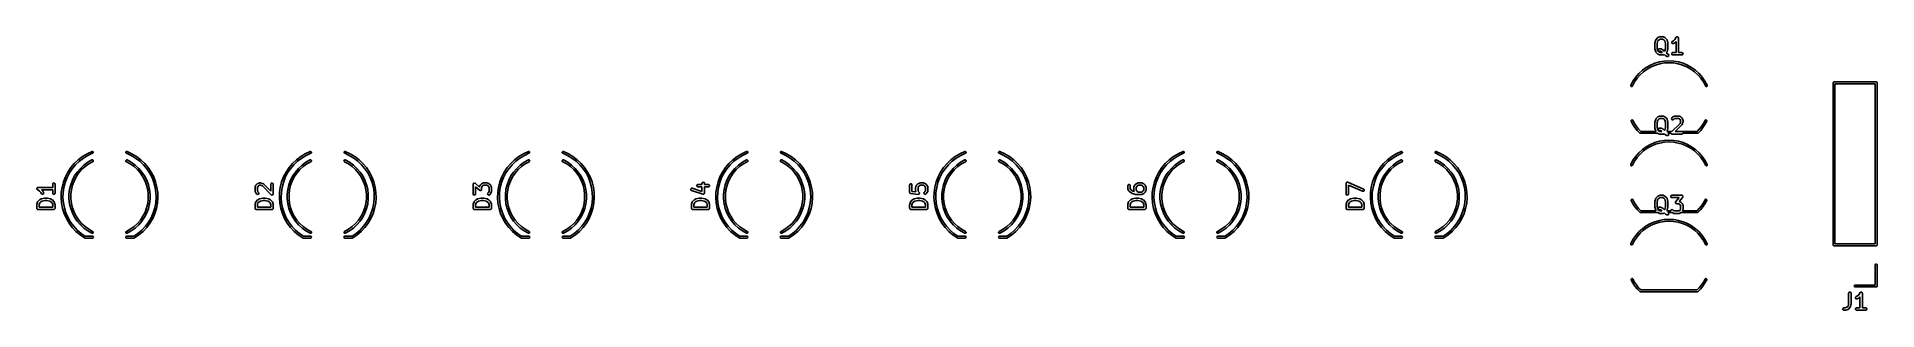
# Model space of a CAD drawing. Extents: x 27 to 143, y -35 to -18.
import ezdxf

# ---------------------------------------------------------------- set-up
doc = ezdxf.new("R2010")
doc.units = 0
doc.layers.add('BLACK', color=7, linetype='CONTINUOUS')

msp = doc.modelspace()

# ---------------------------------------------------------------- linework, layer by layer
at = {"layer": 'BLACK', "linetype": 'CONTINUOUS'}
for p, q in [((129.385, -18.3357), (129.388, -18.321)), ((129.385, -18.669), (129.385, -18.3357)), ((129.388, -18.3175), (129.435, -18.127)), ((129.388, -18.321), (129.388, -18.3175)), ((129.435, -18.127), (129.446, -18.1033)), ((129.446, -18.1033), (129.452, -18.0989)), ((129.452, -18.0989), (129.455, -18.0922)), ((129.455, -18.0922), (129.55, -17.997)), ((129.576, -18.1836), (129.535, -18.3449)), ((129.535, -18.3449), (129.535, -18.6598)), ((129.55, -17.997), (129.569, -17.9841)), ((129.569, -17.9841), (129.57, -17.9829)), ((129.57, -17.9829), (129.665, -17.9353)), ((129.648, -18.1116), (129.576, -18.1836)), ((129.716, -18.0774), (129.648, -18.1116)), ((129.665, -17.9353), (129.69, -17.9279)), ((129.69, -17.9279), (129.694, -17.9289)), ((129.694, -17.9289), (129.699, -17.9274)), ((129.699, -17.9274), (129.889, -17.9274)), ((129.871, -18.0774), (129.716, -18.0774)), ((129.94, -18.1116), (129.871, -18.0774)), ((129.889, -17.9274), (129.915, -17.9319)), ((129.915, -17.9319), (129.918, -17.9348)), ((129.918, -17.9348), (129.923, -17.9353)), ((129.923, -17.9353), (130.018, -17.9829)), ((130.012, -18.1836), (129.94, -18.1116)), ((130.052, -18.3449), (130.012, -18.1836)), ((130.018, -17.9829), (130.036, -17.9963)), ((130.036, -17.9963), (130.037, -17.997)), ((130.037, -17.997), (130.133, -18.0922)), ((130.052, -18.6598), (130.052, -18.3449)), ((130.133, -18.0922), (130.147, -18.1135)), ((130.147, -18.1135), (130.148, -18.1209)), ((130.148, -18.1209), (130.152, -18.127)), ((130.152, -18.127), (130.2, -18.3175)), ((130.2, -18.3175), (130.201, -18.3325)), ((130.201, -18.3325), (130.202, -18.3357)), ((130.202, -18.3357), (130.202, -18.669)), ((130.436, -18.3095), (130.439, -18.2583)), ((130.467, -18.3507), (130.436, -18.3095)), ((130.439, -18.2583), (130.475, -18.221)), ((130.517, -18.3626), (130.467, -18.3507)), ((130.475, -18.221), (130.559, -18.1788)), ((130.542, -18.3552), (130.517, -18.3626)), ((130.637, -18.3076), (130.542, -18.3552)), ((130.559, -18.1788), (130.64, -18.0975)), ((130.638, -18.3064), (130.637, -18.3076)), ((130.656, -18.2935), (130.638, -18.3064)), ((130.64, -18.0975), (130.731, -17.9608)), ((130.719, -18.2311), (130.656, -18.2935)), ((130.719, -18.9274), (130.719, -18.2311)), ((130.731, -17.9608), (130.749, -17.9419)), ((130.749, -17.9419), (130.754, -17.9407)), ((130.754, -17.9407), (130.756, -17.9374)), ((130.756, -17.9374), (130.778, -17.9336)), ((130.778, -17.9336), (130.799, -17.9275)), ((130.799, -17.9275), (130.803, -17.9293)), ((130.803, -17.9293), (130.807, -17.9285)), ((130.807, -17.9285), (130.826, -17.9394)), ((130.826, -17.9394), (130.846, -17.9481)), ((130.846, -17.9481), (130.848, -17.952)), ((130.848, -17.952), (130.851, -17.9542)), ((130.851, -17.9542), (130.859, -17.9746)), ((130.859, -17.9746), (130.868, -17.9941)), ((130.868, -17.9941), (130.867, -17.9983)), ((130.867, -17.9983), (130.869, -18.0024)), ((130.869, -18.0024), (130.869, -18.9274)), ((129.104, -19.7192), (129.382, -19.6026)), ((129.421, -19.7118), (129.155, -19.8233)), ((129.382, -19.6026), (129.672, -19.5182)), ((129.387, -18.6723), (129.385, -18.669)), ((129.388, -18.6872), (129.387, -18.6723)), ((129.435, -18.8777), (129.388, -18.6872)), ((129.698, -19.6311), (129.421, -19.7118)), ((129.439, -18.8838), (129.435, -18.8777)), ((129.44, -18.8912), (129.439, -18.8838)), ((129.455, -18.9126), (129.44, -18.8912)), ((129.55, -19.0078), (129.455, -18.9126)), ((129.535, -18.6598), (129.576, -18.8212)), ((129.552, -19.0085), (129.55, -19.0078)), ((129.57, -19.0218), (129.552, -19.0085)), ((129.665, -19.0695), (129.57, -19.0218)), ((129.576, -18.8212), (129.648, -18.8931)), ((129.577, -18.7513), (129.603, -18.7068)), ((129.586, -18.8018), (129.577, -18.7513)), ((129.625, -18.8348), (129.586, -18.8018)), ((129.603, -18.7068), (129.651, -18.6893)), ((129.651, -18.8393), (129.625, -18.8348)), ((129.648, -18.8931), (129.716, -18.9274)), ((129.651, -18.6893), (129.746, -18.6893)), ((129.728, -18.8393), (129.651, -18.8393)), ((129.669, -19.07), (129.665, -19.0695)), ((129.673, -19.0729), (129.669, -19.07)), ((129.672, -19.5182), (129.969, -19.4671)), ((129.699, -19.0774), (129.673, -19.0729)), ((129.982, -19.5822), (129.698, -19.6311)), ((129.889, -19.0774), (129.699, -19.0774)), ((129.716, -18.9274), (129.851, -18.9274)), ((129.797, -18.8735), (129.728, -18.8393)), ((129.746, -18.6893), (129.772, -18.6938)), ((129.772, -18.6938), (129.775, -18.6967)), ((129.775, -18.6967), (129.78, -18.6972)), ((129.78, -18.6972), (129.875, -18.7448)), ((129.851, -18.9274), (129.797, -18.8735)), ((129.875, -18.7448), (129.893, -18.7582)), ((129.893, -19.0758), (129.889, -19.0774)), ((129.893, -18.7582), (129.894, -18.7589)), ((129.898, -19.0769), (129.893, -19.0758)), ((129.894, -18.7589), (129.984, -18.8487)), ((129.923, -19.0695), (129.898, -19.0769)), ((129.969, -19.046), (129.923, -19.0695)), ((130.026, -19.103), (129.969, -19.046)), ((129.969, -19.4671), (130.27, -19.45)), ((130.261, -19.5664), (129.982, -19.5822)), ((129.984, -18.8487), (130.012, -18.8212)), ((130.012, -18.8212), (130.052, -18.6598)), ((130.028, -19.1037), (130.026, -19.103)), ((130.046, -19.1171), (130.028, -19.1037)), ((130.141, -19.1647), (130.046, -19.1171)), ((130.133, -18.9126), (130.09, -18.9548)), ((130.09, -18.9548), (130.124, -18.9884)), ((130.124, -18.9884), (130.208, -19.0305)), ((130.136, -18.9058), (130.133, -18.9126)), ((130.142, -18.9015), (130.136, -18.9058)), ((130.192, -19.1706), (130.141, -19.1647)), ((130.152, -18.8777), (130.142, -18.9015)), ((130.2, -18.6872), (130.152, -18.8777)), ((130.235, -19.1423), (130.192, -19.1706)), ((130.202, -18.669), (130.2, -18.6838)), ((130.2, -18.6838), (130.2, -18.6872)), ((130.208, -19.0305), (130.229, -19.0461)), ((130.229, -19.0461), (130.25, -19.0931)), ((130.25, -19.0931), (130.235, -19.1423)), ((130.27, -19.57), (130.261, -19.5664)), ((130.27, -19.45), (130.571, -19.4671)), ((130.279, -19.5664), (130.27, -19.57)), ((130.558, -19.5822), (130.279, -19.5664)), ((130.434, -18.9894), (130.46, -18.9449)), ((130.443, -19.0399), (130.434, -18.9894)), ((130.482, -19.0729), (130.443, -19.0399)), ((130.46, -18.9449), (130.508, -18.9274)), ((130.508, -19.0774), (130.482, -19.0729)), ((130.508, -18.9274), (130.719, -18.9274)), ((131.08, -19.0774), (130.508, -19.0774)), ((130.842, -19.6311), (130.558, -19.5822)), ((130.571, -19.4671), (130.868, -19.5182)), ((131.119, -19.7118), (130.842, -19.6311)), ((130.868, -19.5182), (131.158, -19.6026)), ((130.869, -18.9274), (131.08, -18.9274)), ((131.08, -18.9274), (131.105, -18.9319)), ((131.128, -19.0598), (131.08, -19.0774)), ((131.105, -18.9319), (131.144, -18.9649)), ((131.385, -19.8233), (131.119, -19.7118)), ((131.153, -19.0154), (131.128, -19.0598)), ((131.144, -18.9649), (131.153, -19.0154)), ((131.158, -19.6026), (131.436, -19.7192)), ((127.859, -20.9858), (128.002, -20.7202)), ((128.101, -20.7807), (127.968, -21.027)), ((128.002, -20.7202), (128.174, -20.4723)), ((128.265, -20.5437), (128.101, -20.7807)), ((128.174, -20.4723), (128.373, -20.2456)), ((128.455, -20.3268), (128.265, -20.5437)), ((128.373, -20.2456), (128.596, -20.0428)), ((128.669, -20.1328), (128.455, -20.3268)), ((128.596, -20.0428), (128.841, -19.8666)), ((128.903, -19.9643), (128.669, -20.1328)), ((128.841, -19.8666), (129.104, -19.7192)), ((129.155, -19.8233), (128.903, -19.9643)), ((131.637, -19.9643), (131.385, -19.8233)), ((131.436, -19.7192), (131.699, -19.8666)), ((131.871, -20.1328), (131.637, -19.9643)), ((131.699, -19.8666), (131.944, -20.0428)), ((132.085, -20.3268), (131.871, -20.1328)), ((131.944, -20.0428), (132.167, -20.2456)), ((132.275, -20.5437), (132.085, -20.3268)), ((132.167, -20.2456), (132.366, -20.4723)), ((132.439, -20.7807), (132.275, -20.5437)), ((132.366, -20.4723), (132.538, -20.7202)), ((132.572, -21.027), (132.439, -20.7807)), ((132.538, -20.7202), (132.681, -20.9858)), ((140.61, -20.835), (140.628, -20.7926)), ((140.61, -31.055), (140.61, -20.835)), ((140.628, -20.7926), (140.67, -20.775)), ((140.67, -20.775), (143.33, -20.775)), ((143.33, -20.775), (143.372, -20.7926)), ((143.372, -20.7926), (143.39, -20.835)), ((143.39, -20.835), (143.39, -31.055)), ((127.857, -21.0317), (127.859, -20.9858)), ((127.888, -21.0656), (127.857, -21.0317)), ((127.934, -21.0676), (127.888, -21.0656)), ((127.968, -21.0365), (127.934, -21.0676)), ((127.968, -21.027), (127.968, -21.0365)), ((132.572, -21.0365), (132.572, -21.027)), ((132.606, -21.0676), (132.572, -21.0365)), ((132.652, -21.0656), (132.606, -21.0676)), ((132.683, -21.0317), (132.652, -21.0656)), ((132.681, -20.9858), (132.683, -21.0317)), ((140.73, -20.895), (140.73, -30.995)), ((143.27, -20.895), (140.73, -20.895)), ((143.27, -30.995), (143.27, -20.895)), ((127.889, -23.213), (127.92, -23.1788)), ((127.92, -23.1788), (127.966, -23.1761)), ((127.966, -23.1761), (128, -23.2067)), ((129.388, -23.3175), (129.435, -23.127)), ((129.435, -23.127), (129.446, -23.1033)), ((129.446, -23.1033), (129.452, -23.0989)), ((129.452, -23.0989), (129.455, -23.0922)), ((129.455, -23.0922), (129.55, -22.997)), ((129.576, -23.1836), (129.535, -23.3449)), ((129.55, -22.997), (129.569, -22.9841)), ((129.569, -22.9841), (129.57, -22.9829)), ((129.57, -22.9829), (129.665, -22.9353)), ((129.648, -23.1116), (129.576, -23.1836)), ((129.716, -23.0774), (129.648, -23.1116)), ((129.665, -22.9353), (129.69, -22.9279)), ((129.69, -22.9279), (129.694, -22.9289)), ((129.694, -22.9289), (129.699, -22.9274)), ((129.699, -22.9274), (129.889, -22.9274)), ((129.871, -23.0774), (129.716, -23.0774)), ((129.94, -23.1116), (129.871, -23.0774)), ((129.889, -22.9274), (129.915, -22.9319)), ((129.915, -22.9319), (129.918, -22.9348)), ((129.918, -22.9348), (129.923, -22.9353)), ((129.923, -22.9353), (130.018, -22.9829)), ((130.012, -23.1836), (129.94, -23.1116)), ((130.052, -23.3449), (130.012, -23.1836)), ((130.018, -22.9829), (130.036, -22.9963)), ((130.036, -22.9963), (130.037, -22.997)), ((130.037, -22.997), (130.133, -23.0922)), ((130.133, -23.0922), (130.147, -23.1135)), ((130.147, -23.1135), (130.148, -23.1209)), ((130.148, -23.1209), (130.152, -23.127)), ((130.152, -23.127), (130.2, -23.3175)), ((130.433, -23.0911), (130.455, -23.0446)), ((130.447, -23.1406), (130.433, -23.0911)), ((130.489, -23.1701), (130.447, -23.1406)), ((130.455, -23.0446), (130.503, -22.997)), ((130.54, -23.1656), (130.489, -23.1701)), ((130.503, -22.997), (130.521, -22.9841)), ((130.521, -22.9841), (130.522, -22.9829)), ((130.522, -22.9829), (130.617, -22.9353)), ((130.561, -23.1507), (130.54, -23.1656)), ((130.6, -23.1116), (130.561, -23.1507)), ((130.669, -23.0774), (130.6, -23.1116)), ((130.617, -22.9353), (130.642, -22.9279)), ((130.642, -22.9279), (130.647, -22.9289)), ((130.647, -22.9289), (130.651, -22.9274)), ((130.651, -22.9274), (130.889, -22.9274)), ((130.871, -23.0774), (130.669, -23.0774)), ((130.94, -23.1116), (130.871, -23.0774)), ((130.889, -22.9274), (130.915, -22.9319)), ((130.915, -22.9319), (130.918, -22.9348)), ((130.918, -22.9348), (130.923, -22.9353)), ((130.923, -22.9353), (131.018, -22.9829)), ((130.97, -23.142), (130.94, -23.1116)), ((131.005, -23.2106), (130.97, -23.142)), ((131.018, -22.9829), (131.036, -22.9963)), ((131.036, -22.9963), (131.037, -22.997)), ((131.037, -22.997), (131.085, -23.0446)), ((131.085, -23.0446), (131.098, -23.063)), ((131.098, -23.063), (131.099, -23.0641)), ((131.099, -23.0641), (131.147, -23.1593)), ((131.147, -23.1593), (131.154, -23.1843)), ((131.154, -23.1843), (131.153, -23.1886)), ((131.153, -23.1886), (131.155, -23.1929)), ((131.155, -23.1929), (131.155, -23.2881)), ((132.54, -23.2067), (132.574, -23.1761)), ((132.574, -23.1761), (132.62, -23.1788)), ((132.62, -23.1788), (132.651, -23.213)), ((127.892, -23.2589), (127.889, -23.213)), ((128.001, -23.4618), (127.892, -23.2589)), ((127.892, -23.2589), (127.892, -23.2589)), ((128, -23.2067), (128, -23.2124)), ((128, -23.2124), (128.102, -23.4016)), ((128.127, -23.6544), (128.001, -23.4618)), ((128.102, -23.4016), (128.223, -23.5856)), ((128.27, -23.8353), (128.127, -23.6544)), ((128.223, -23.5856), (128.359, -23.7585)), ((128.428, -24.0023), (128.27, -23.8353)), ((128.359, -23.7585), (128.493, -23.9)), ((128.428, -24.0024), (128.428, -24.0023)), ((128.428, -24.0025), (128.428, -24.0024)), ((128.428, -24.003), (128.428, -24.0025)), ((128.449, -24.0114), (128.428, -24.003)), ((128.428, -24.003), (128.428, -24.003)), ((128.47, -24.02), (128.449, -24.0114)), ((129.567, -24.02), (128.47, -24.02)), ((128.493, -23.9), (129.446, -23.9)), ((129.385, -23.3357), (129.388, -23.321)), ((129.385, -23.669), (129.385, -23.3357)), ((129.387, -23.6723), (129.385, -23.669)), ((129.388, -23.6872), (129.387, -23.6723)), ((129.388, -23.321), (129.388, -23.3175)), ((129.435, -23.8777), (129.388, -23.6872)), ((129.439, -23.8838), (129.435, -23.8777)), ((129.44, -23.8912), (129.439, -23.8838)), ((129.446, -23.9), (129.44, -23.8912)), ((129.535, -23.3449), (129.535, -23.6598)), ((129.535, -23.6598), (129.576, -23.8212)), ((129.57, -24.0218), (129.567, -24.02)), ((129.665, -24.0695), (129.57, -24.0218)), ((129.576, -23.8212), (129.648, -23.8931)), ((129.577, -23.7513), (129.603, -23.7068)), ((129.586, -23.8018), (129.577, -23.7513)), ((129.625, -23.8348), (129.586, -23.8018)), ((129.603, -23.7068), (129.651, -23.6893)), ((129.651, -23.8393), (129.625, -23.8348)), ((129.648, -23.8931), (129.662, -23.9)), ((129.651, -23.6893), (129.746, -23.6893)), ((129.728, -23.8393), (129.651, -23.8393)), ((129.662, -23.9), (129.823, -23.9)), ((129.669, -24.07), (129.665, -24.0695)), ((129.673, -24.0729), (129.669, -24.07)), ((129.699, -24.0774), (129.673, -24.0729)), ((129.889, -24.0774), (129.699, -24.0774)), ((129.797, -23.8735), (129.728, -23.8393)), ((129.746, -23.6893), (129.772, -23.6938)), ((129.772, -23.6938), (129.775, -23.6967)), ((129.775, -23.6967), (129.78, -23.6972)), ((129.78, -23.6972), (129.875, -23.7448)), ((129.823, -23.9), (129.797, -23.8735)), ((129.875, -23.7448), (129.893, -23.7582)), ((129.893, -24.0758), (129.889, -24.0774)), ((129.893, -23.7582), (129.894, -23.7589)), ((129.898, -24.0769), (129.893, -24.0758)), ((129.894, -23.7589), (129.984, -23.8487)), ((129.923, -24.0695), (129.898, -24.0769)), ((129.969, -24.046), (129.923, -24.0695)), ((130.026, -24.103), (129.969, -24.046)), ((129.984, -23.8487), (130.012, -23.8212)), ((130.012, -23.8212), (130.052, -23.6598)), ((130.028, -24.1037), (130.026, -24.103)), ((130.046, -24.1171), (130.028, -24.1037)), ((130.141, -24.1647), (130.046, -24.1171)), ((130.052, -23.6598), (130.052, -23.3449)), ((130.192, -24.1706), (130.141, -24.1647)), ((130.152, -23.8777), (130.142, -23.9)), ((130.142, -23.9), (130.457, -23.9)), ((130.2, -23.6872), (130.152, -23.8777)), ((130.392, -24.02), (130.187, -24.02)), ((130.187, -24.02), (130.208, -24.0305)), ((130.235, -24.1423), (130.192, -24.1706)), ((130.2, -23.3175), (130.201, -23.3325)), ((130.202, -23.669), (130.2, -23.6838)), ((130.2, -23.6838), (130.2, -23.6872)), ((130.201, -23.3325), (130.202, -23.3357)), ((130.202, -23.3357), (130.202, -23.669)), ((130.208, -24.0305), (130.229, -24.0461)), ((130.229, -24.0461), (130.25, -24.0931)), ((130.25, -24.0931), (130.235, -24.1423)), ((130.396, -24.0399), (130.392, -24.02)), ((130.398, -24.0421), (130.396, -24.0399)), ((130.399, -24.0454), (130.398, -24.0421)), ((130.418, -24.0583), (130.399, -24.0454)), ((130.435, -24.0729), (130.418, -24.0583)), ((130.439, -24.0737), (130.435, -24.0729)), ((130.441, -24.0748), (130.439, -24.0737)), ((130.444, -24.0745), (130.441, -24.0748)), ((130.46, -24.0774), (130.444, -24.0745)), ((130.457, -23.9), (130.966, -23.3904)), ((131.08, -24.0774), (130.46, -24.0774)), ((131.085, -23.484), (130.669, -23.9)), ((130.669, -23.9), (132.047, -23.9)), ((130.966, -23.3904), (131.005, -23.2759)), ((131.005, -23.2759), (131.005, -23.2106)), ((131.128, -24.0598), (131.08, -24.0774)), ((131.087, -23.4799), (131.085, -23.484)), ((131.091, -23.4776), (131.087, -23.4799)), ((131.103, -23.4547), (131.091, -23.4776)), ((131.151, -23.3118), (131.103, -23.4547)), ((131.151, -24.02), (131.128, -24.0598)), ((131.155, -23.2881), (131.151, -23.3102)), ((131.151, -23.3102), (131.151, -23.3118)), ((132.07, -24.02), (131.151, -24.02)), ((132.047, -23.9), (132.181, -23.7585)), ((132.091, -24.0114), (132.07, -24.02)), ((132.112, -24.003), (132.091, -24.0114)), ((132.27, -23.8353), (132.112, -24.0023)), ((132.112, -24.0023), (132.112, -24.0024)), ((132.112, -24.0024), (132.112, -24.0025)), ((132.112, -24.0025), (132.112, -24.003)), ((132.112, -24.003), (132.112, -24.003)), ((132.181, -23.7585), (132.317, -23.5856)), ((132.413, -23.6544), (132.27, -23.8353)), ((132.317, -23.5856), (132.438, -23.4016)), ((132.539, -23.4618), (132.413, -23.6544)), ((132.438, -23.4016), (132.54, -23.2124)), ((132.648, -23.2589), (132.539, -23.4618)), ((132.54, -23.2124), (132.54, -23.2067)), ((132.651, -23.213), (132.648, -23.2589)), ((132.648, -23.2589), (132.648, -23.2589)), ((30.0254, -25.687), (30.2962, -25.4818)), ((30.2962, -25.4818), (30.5881, -25.308)), ((30.6415, -25.4103), (30.3606, -25.5775)), ((30.5881, -25.308), (30.8975, -25.1677)), ((30.9302, -25.2794), (30.6415, -25.4103)), ((30.8975, -25.1677), (30.8975, -25.1677)), ((30.8975, -25.1677), (30.9434, -25.1688)), ((30.9409, -25.2796), (30.9302, -25.2794)), ((30.9741, -25.2479), (30.9409, -25.2796)), ((30.9434, -25.1688), (30.9751, -25.202)), ((30.9751, -25.202), (30.9741, -25.2479)), ((33.0249, -25.202), (33.0566, -25.1688)), ((33.0259, -25.2479), (33.0249, -25.202)), ((33.0591, -25.2796), (33.0259, -25.2479)), ((33.0566, -25.1688), (33.1025, -25.1677)), ((33.0698, -25.2794), (33.0591, -25.2796)), ((33.3585, -25.4103), (33.0698, -25.2794)), ((33.1025, -25.1677), (33.4119, -25.308)), ((33.6394, -25.5775), (33.3585, -25.4103)), ((33.4119, -25.308), (33.7038, -25.4818)), ((33.7038, -25.4818), (33.9746, -25.687)), ((43.7754, -25.687), (44.0462, -25.4818)), ((44.0462, -25.4818), (44.3381, -25.308)), ((44.3915, -25.4103), (44.1106, -25.5775)), ((44.3381, -25.308), (44.6475, -25.1677)), ((44.6802, -25.2794), (44.3915, -25.4103)), ((44.6475, -25.1677), (44.6475, -25.1677)), ((44.6475, -25.1677), (44.6934, -25.1688)), ((44.6909, -25.2796), (44.6802, -25.2794)), ((44.7241, -25.2479), (44.6909, -25.2796)), ((44.6934, -25.1688), (44.7251, -25.202)), ((44.7251, -25.202), (44.7241, -25.2479)), ((46.7749, -25.202), (46.8066, -25.1688)), ((46.7759, -25.2479), (46.7749, -25.202)), ((46.8091, -25.2796), (46.7759, -25.2479)), ((46.8066, -25.1688), (46.8525, -25.1677)), ((46.8198, -25.2794), (46.8091, -25.2796)), ((47.1085, -25.4103), (46.8198, -25.2794)), ((46.8525, -25.1677), (47.1619, -25.308)), ((47.3894, -25.5775), (47.1085, -25.4103)), ((47.1619, -25.308), (47.4538, -25.4818)), ((47.4538, -25.4818), (47.7246, -25.687)), ((57.5254, -25.687), (57.7962, -25.4818)), ((57.7962, -25.4818), (58.0881, -25.308)), ((58.1415, -25.4103), (57.8606, -25.5775)), ((58.0881, -25.308), (58.3975, -25.1677)), ((58.4302, -25.2794), (58.1415, -25.4103)), ((58.3975, -25.1677), (58.3975, -25.1677)), ((58.3975, -25.1677), (58.4434, -25.1688)), ((58.4409, -25.2796), (58.4302, -25.2794)), ((58.4741, -25.2479), (58.4409, -25.2796)), ((58.4434, -25.1688), (58.4751, -25.202)), ((58.4751, -25.202), (58.4741, -25.2479)), ((60.5249, -25.202), (60.5566, -25.1688)), ((60.5259, -25.2479), (60.5249, -25.202)), ((60.5591, -25.2796), (60.5259, -25.2479)), ((60.5566, -25.1688), (60.6025, -25.1677)), ((60.5698, -25.2794), (60.5591, -25.2796)), ((60.8585, -25.4103), (60.5698, -25.2794)), ((60.6025, -25.1677), (60.9119, -25.308)), ((61.1394, -25.5775), (60.8585, -25.4103)), ((60.9119, -25.308), (61.2038, -25.4818)), ((61.2038, -25.4818), (61.4746, -25.687)), ((71.2754, -25.687), (71.5462, -25.4818)), ((71.5462, -25.4818), (71.8381, -25.308)), ((71.8915, -25.4103), (71.6106, -25.5775)), ((71.8381, -25.308), (72.1475, -25.1677)), ((72.1802, -25.2794), (71.8915, -25.4103)), ((72.1475, -25.1677), (72.1475, -25.1677)), ((72.1475, -25.1677), (72.1934, -25.1688)), ((72.1909, -25.2796), (72.1802, -25.2794)), ((72.2241, -25.2479), (72.1909, -25.2796)), ((72.1934, -25.1688), (72.2251, -25.202)), ((72.2251, -25.202), (72.2241, -25.2479)), ((74.2749, -25.202), (74.3066, -25.1688)), ((74.2759, -25.2479), (74.2749, -25.202)), ((74.3091, -25.2796), (74.2759, -25.2479)), ((74.3066, -25.1688), (74.3525, -25.1677)), ((74.3198, -25.2794), (74.3091, -25.2796)), ((74.6085, -25.4103), (74.3198, -25.2794)), ((74.3525, -25.1677), (74.6619, -25.308)), ((74.8894, -25.5775), (74.6085, -25.4103)), ((74.6619, -25.308), (74.9538, -25.4818)), ((74.9538, -25.4818), (75.2246, -25.687)), ((85.0254, -25.687), (85.2962, -25.4818)), ((85.2962, -25.4818), (85.5881, -25.308)), ((85.6415, -25.4103), (85.3606, -25.5775)), ((85.5881, -25.308), (85.8975, -25.1677)), ((85.9302, -25.2794), (85.6415, -25.4103)), ((85.8975, -25.1677), (85.8975, -25.1677)), ((85.8975, -25.1677), (85.9434, -25.1688)), ((85.9409, -25.2796), (85.9302, -25.2794)), ((85.9741, -25.2479), (85.9409, -25.2796)), ((85.9434, -25.1688), (85.9751, -25.202)), ((85.9751, -25.202), (85.9741, -25.2479)), ((88.0249, -25.202), (88.0566, -25.1688)), ((88.0259, -25.2479), (88.0249, -25.202)), ((88.0591, -25.2796), (88.0259, -25.2479)), ((88.0566, -25.1688), (88.1025, -25.1677)), ((88.0698, -25.2794), (88.0591, -25.2796)), ((88.3585, -25.4103), (88.0698, -25.2794)), ((88.1025, -25.1677), (88.4119, -25.308)), ((88.6394, -25.5775), (88.3585, -25.4103)), ((88.4119, -25.308), (88.7038, -25.4818)), ((88.7038, -25.4818), (88.9746, -25.687)), ((98.7754, -25.687), (99.0462, -25.4818)), ((99.0462, -25.4818), (99.3381, -25.308)), ((99.3915, -25.4103), (99.1106, -25.5775)), ((99.3381, -25.308), (99.6475, -25.1677)), ((99.6802, -25.2794), (99.3915, -25.4103)), ((99.6475, -25.1677), (99.6475, -25.1677)), ((99.6475, -25.1677), (99.6934, -25.1688)), ((99.6909, -25.2796), (99.6802, -25.2794)), ((99.7241, -25.2479), (99.6909, -25.2796)), ((99.6934, -25.1688), (99.7251, -25.202)), ((99.7251, -25.202), (99.7241, -25.2479)), ((101.775, -25.202), (101.807, -25.1688)), ((101.776, -25.2479), (101.775, -25.202)), ((101.809, -25.2796), (101.776, -25.2479)), ((101.807, -25.1688), (101.853, -25.1677)), ((101.82, -25.2794), (101.809, -25.2796)), ((102.109, -25.4103), (101.82, -25.2794)), ((101.853, -25.1677), (102.162, -25.308)), ((102.389, -25.5775), (102.109, -25.4103)), ((102.162, -25.308), (102.454, -25.4818)), ((102.454, -25.4818), (102.725, -25.687)), ((112.525, -25.687), (112.796, -25.4818)), ((112.796, -25.4818), (113.088, -25.308)), ((113.141, -25.4103), (112.861, -25.5775)), ((113.088, -25.308), (113.397, -25.1677)), ((113.43, -25.2794), (113.141, -25.4103)), ((113.397, -25.1677), (113.397, -25.1677)), ((113.397, -25.1677), (113.443, -25.1688)), ((113.441, -25.2796), (113.43, -25.2794)), ((113.474, -25.2479), (113.441, -25.2796)), ((113.443, -25.1688), (113.475, -25.202)), ((113.475, -25.202), (113.474, -25.2479)), ((115.525, -25.202), (115.557, -25.1688)), ((115.526, -25.2479), (115.525, -25.202)), ((115.559, -25.2796), (115.526, -25.2479)), ((115.557, -25.1688), (115.603, -25.1677)), ((115.57, -25.2794), (115.559, -25.2796)), ((115.859, -25.4103), (115.57, -25.2794)), ((115.603, -25.1677), (115.912, -25.308)), ((116.139, -25.5775), (115.859, -25.4103)), ((115.912, -25.308), (116.204, -25.4818)), ((116.204, -25.4818), (116.475, -25.687)), ((128.002, -25.7202), (128.174, -25.4723)), ((128.174, -25.4723), (128.373, -25.2456)), ((128.455, -25.3268), (128.265, -25.5437)), ((128.373, -25.2456), (128.596, -25.0428)), ((128.669, -25.1328), (128.455, -25.3268)), ((128.596, -25.0428), (128.841, -24.8666)), ((128.903, -24.9643), (128.669, -25.1328)), ((128.841, -24.8666), (129.104, -24.7192)), ((129.155, -24.8233), (128.903, -24.9643)), ((129.104, -24.7192), (129.382, -24.6026)), ((129.421, -24.7118), (129.155, -24.8233)), ((129.382, -24.6026), (129.672, -24.5182)), ((129.698, -24.6311), (129.421, -24.7118)), ((129.672, -24.5182), (129.969, -24.4671)), ((129.982, -24.5822), (129.698, -24.6311)), ((129.969, -24.4671), (130.27, -24.45)), ((130.261, -24.5664), (129.982, -24.5822)), ((130.27, -24.57), (130.261, -24.5664)), ((130.27, -24.45), (130.571, -24.4671)), ((130.279, -24.5664), (130.27, -24.57)), ((130.558, -24.5822), (130.279, -24.5664)), ((130.842, -24.6311), (130.558, -24.5822)), ((130.571, -24.4671), (130.868, -24.5182)), ((131.119, -24.7118), (130.842, -24.6311)), ((130.868, -24.5182), (131.158, -24.6026)), ((131.385, -24.8233), (131.119, -24.7118)), ((131.158, -24.6026), (131.436, -24.7192)), ((131.637, -24.9643), (131.385, -24.8233)), ((131.436, -24.7192), (131.699, -24.8666)), ((131.871, -25.1328), (131.637, -24.9643)), ((131.699, -24.8666), (131.944, -25.0428)), ((132.085, -25.3268), (131.871, -25.1328)), ((131.944, -25.0428), (132.167, -25.2456)), ((132.275, -25.5437), (132.085, -25.3268)), ((132.167, -25.2456), (132.366, -25.4723)), ((132.366, -25.4723), (132.538, -25.7202)), ((29.2162, -26.7654), (29.372, -26.4636)), ((29.4714, -26.5221), (29.3215, -26.8126)), ((29.372, -26.4636), (29.5604, -26.1809)), ((29.6527, -26.2502), (29.4714, -26.5221)), ((29.5604, -26.1809), (29.7792, -25.921)), ((29.8632, -26), (29.6527, -26.2502)), ((29.7792, -25.921), (30.0254, -25.687)), ((29.7942, -26.7122), (29.963, -26.4609)), ((30.1001, -25.7749), (29.8632, -26)), ((30.0551, -26.531), (29.8939, -26.7709)), ((29.963, -26.4609), (30.1603, -26.2313)), ((30.2434, -26.3118), (30.0551, -26.531)), ((30.3606, -25.5775), (30.1001, -25.7749)), ((30.1603, -26.2313), (30.3833, -26.0266)), ((30.4563, -26.1163), (30.2434, -26.3118)), ((30.3833, -26.0266), (30.6289, -25.8496)), ((30.6908, -25.9474), (30.4563, -26.1163)), ((30.6289, -25.8496), (30.8936, -25.7029)), ((30.9357, -25.8117), (30.6908, -25.9474)), ((30.8936, -25.7029), (30.9395, -25.7004)), ((30.8936, -25.7029), (30.8936, -25.7029)), ((30.9455, -25.8111), (30.9357, -25.8117)), ((30.9395, -25.7004), (30.9737, -25.7311)), ((30.9762, -25.7769), (30.9455, -25.8111)), ((30.9737, -25.7311), (30.9762, -25.7769)), ((33.0238, -25.7769), (33.0263, -25.7311)), ((33.0545, -25.8111), (33.0238, -25.7769)), ((33.0263, -25.7311), (33.0605, -25.7004)), ((33.0643, -25.8117), (33.0545, -25.8111)), ((33.0605, -25.7004), (33.1064, -25.7029)), ((33.3092, -25.9474), (33.0643, -25.8117)), ((33.1064, -25.7029), (33.3711, -25.8496)), ((33.5437, -26.1163), (33.3092, -25.9474)), ((33.3711, -25.8496), (33.6167, -26.0266)), ((33.7566, -26.3118), (33.5437, -26.1163)), ((33.6167, -26.0266), (33.8397, -26.2313)), ((33.8999, -25.7749), (33.6394, -25.5775)), ((33.9449, -26.531), (33.7566, -26.3118)), ((33.8397, -26.2313), (34.037, -26.4609)), ((34.1368, -26), (33.8999, -25.7749)), ((34.1061, -26.7709), (33.9449, -26.531)), ((33.9746, -25.687), (34.2208, -25.921)), ((34.037, -26.4609), (34.2058, -26.7122)), ((34.3473, -26.2502), (34.1368, -26)), ((34.2208, -25.921), (34.4396, -26.1809)), ((34.5286, -26.5221), (34.3473, -26.2502)), ((34.4396, -26.1809), (34.628, -26.4636)), ((34.6785, -26.8126), (34.5286, -26.5221)), ((34.628, -26.4636), (34.7838, -26.7654)), ((42.9662, -26.7654), (43.122, -26.4636)), ((43.2214, -26.5221), (43.0715, -26.8126)), ((43.122, -26.4636), (43.3104, -26.1809)), ((43.4027, -26.2502), (43.2214, -26.5221)), ((43.3104, -26.1809), (43.5292, -25.921)), ((43.6132, -26), (43.4027, -26.2502)), ((43.5292, -25.921), (43.7754, -25.687)), ((43.5442, -26.7122), (43.713, -26.4609)), ((43.8501, -25.7749), (43.6132, -26)), ((43.8051, -26.531), (43.6439, -26.7709)), ((43.713, -26.4609), (43.9103, -26.2313)), ((43.9934, -26.3118), (43.8051, -26.531)), ((44.1106, -25.5775), (43.8501, -25.7749)), ((43.9103, -26.2313), (44.1333, -26.0266)), ((44.2063, -26.1163), (43.9934, -26.3118)), ((44.1333, -26.0266), (44.3789, -25.8496)), ((44.4408, -25.9474), (44.2063, -26.1163)), ((44.3789, -25.8496), (44.6436, -25.7029)), ((44.6857, -25.8117), (44.4408, -25.9474)), ((44.6436, -25.7029), (44.6895, -25.7004)), ((44.6436, -25.7029), (44.6436, -25.7029)), ((44.6955, -25.8111), (44.6857, -25.8117)), ((44.6895, -25.7004), (44.7237, -25.7311)), ((44.7262, -25.7769), (44.6955, -25.8111)), ((44.7237, -25.7311), (44.7262, -25.7769)), ((46.7738, -25.7769), (46.7763, -25.7311)), ((46.8045, -25.8111), (46.7738, -25.7769)), ((46.7763, -25.7311), (46.8105, -25.7004)), ((46.8143, -25.8117), (46.8045, -25.8111)), ((46.8105, -25.7004), (46.8564, -25.7029)), ((47.0592, -25.9474), (46.8143, -25.8117)), ((46.8564, -25.7029), (47.1211, -25.8496)), ((47.2937, -26.1163), (47.0592, -25.9474)), ((47.1211, -25.8496), (47.3667, -26.0266)), ((47.5066, -26.3118), (47.2937, -26.1163)), ((47.3667, -26.0266), (47.5897, -26.2313)), ((47.6499, -25.7749), (47.3894, -25.5775)), ((47.6949, -26.531), (47.5066, -26.3118)), ((47.5897, -26.2313), (47.787, -26.4609)), ((47.8868, -26), (47.6499, -25.7749)), ((47.8561, -26.7709), (47.6949, -26.531)), ((47.7246, -25.687), (47.9708, -25.921)), ((47.787, -26.4609), (47.9558, -26.7122)), ((48.0973, -26.2502), (47.8868, -26)), ((47.9708, -25.921), (48.1896, -26.1809)), ((48.2786, -26.5221), (48.0973, -26.2502)), ((48.1896, -26.1809), (48.378, -26.4636)), ((48.4285, -26.8126), (48.2786, -26.5221)), ((48.378, -26.4636), (48.5338, -26.7654)), ((56.7162, -26.7654), (56.872, -26.4636)), ((56.9714, -26.5221), (56.8215, -26.8126)), ((56.872, -26.4636), (57.0604, -26.1809)), ((57.1527, -26.2502), (56.9714, -26.5221)), ((57.0604, -26.1809), (57.2792, -25.921)), ((57.3632, -26), (57.1527, -26.2502)), ((57.2792, -25.921), (57.5254, -25.687)), ((57.2942, -26.7122), (57.463, -26.4609)), ((57.6001, -25.7749), (57.3632, -26)), ((57.5551, -26.531), (57.3939, -26.7709)), ((57.463, -26.4609), (57.6603, -26.2313)), ((57.7434, -26.3118), (57.5551, -26.531)), ((57.8606, -25.5775), (57.6001, -25.7749)), ((57.6603, -26.2313), (57.8833, -26.0266)), ((57.9563, -26.1163), (57.7434, -26.3118)), ((57.8833, -26.0266), (58.1289, -25.8496)), ((58.1908, -25.9474), (57.9563, -26.1163)), ((58.1289, -25.8496), (58.3936, -25.7029)), ((58.4357, -25.8117), (58.1908, -25.9474)), ((58.3936, -25.7029), (58.4395, -25.7004)), ((58.3936, -25.7029), (58.3936, -25.7029)), ((58.4455, -25.8111), (58.4357, -25.8117)), ((58.4395, -25.7004), (58.4737, -25.7311)), ((58.4762, -25.7769), (58.4455, -25.8111)), ((58.4737, -25.7311), (58.4762, -25.7769)), ((60.5238, -25.7769), (60.5263, -25.7311)), ((60.5545, -25.8111), (60.5238, -25.7769)), ((60.5263, -25.7311), (60.5605, -25.7004)), ((60.5643, -25.8117), (60.5545, -25.8111)), ((60.5605, -25.7004), (60.6064, -25.7029)), ((60.8092, -25.9474), (60.5643, -25.8117)), ((60.6064, -25.7029), (60.8711, -25.8496)), ((61.0437, -26.1163), (60.8092, -25.9474)), ((60.8711, -25.8496), (61.1167, -26.0266)), ((61.2566, -26.3118), (61.0437, -26.1163)), ((61.1167, -26.0266), (61.3397, -26.2313)), ((61.3999, -25.7749), (61.1394, -25.5775)), ((61.4449, -26.531), (61.2566, -26.3118)), ((61.3397, -26.2313), (61.537, -26.4609)), ((61.6368, -26), (61.3999, -25.7749)), ((61.6061, -26.7709), (61.4449, -26.531)), ((61.4746, -25.687), (61.7208, -25.921)), ((61.537, -26.4609), (61.7058, -26.7122)), ((61.8473, -26.2502), (61.6368, -26)), ((61.7208, -25.921), (61.9396, -26.1809)), ((62.0286, -26.5221), (61.8473, -26.2502)), ((61.9396, -26.1809), (62.128, -26.4636)), ((62.1785, -26.8126), (62.0286, -26.5221)), ((62.128, -26.4636), (62.2838, -26.7654)), ((70.4662, -26.7654), (70.622, -26.4636)), ((70.7214, -26.5221), (70.5715, -26.8126)), ((70.622, -26.4636), (70.8104, -26.1809)), ((70.9027, -26.2502), (70.7214, -26.5221)), ((70.8104, -26.1809), (71.0292, -25.921)), ((71.1132, -26), (70.9027, -26.2502)), ((71.0292, -25.921), (71.2754, -25.687)), ((71.0442, -26.7122), (71.213, -26.4609)), ((71.3501, -25.7749), (71.1132, -26)), ((71.3051, -26.531), (71.1439, -26.7709)), ((71.213, -26.4609), (71.4103, -26.2313)), ((71.4934, -26.3118), (71.3051, -26.531)), ((71.6106, -25.5775), (71.3501, -25.7749)), ((71.4103, -26.2313), (71.6333, -26.0266)), ((71.7063, -26.1163), (71.4934, -26.3118)), ((71.6333, -26.0266), (71.8789, -25.8496)), ((71.9408, -25.9474), (71.7063, -26.1163)), ((71.8789, -25.8496), (72.1436, -25.7029)), ((72.1857, -25.8117), (71.9408, -25.9474)), ((72.1436, -25.7029), (72.1895, -25.7004)), ((72.1436, -25.7029), (72.1436, -25.7029)), ((72.1955, -25.8111), (72.1857, -25.8117)), ((72.1895, -25.7004), (72.2237, -25.7311)), ((72.2262, -25.7769), (72.1955, -25.8111)), ((72.2237, -25.7311), (72.2262, -25.7769)), ((74.2738, -25.7769), (74.2763, -25.7311)), ((74.3045, -25.8111), (74.2738, -25.7769)), ((74.2763, -25.7311), (74.3105, -25.7004)), ((74.3143, -25.8117), (74.3045, -25.8111)), ((74.3105, -25.7004), (74.3564, -25.7029)), ((74.5592, -25.9474), (74.3143, -25.8117)), ((74.3564, -25.7029), (74.6211, -25.8496)), ((74.7937, -26.1163), (74.5592, -25.9474)), ((74.6211, -25.8496), (74.8667, -26.0266)), ((75.0066, -26.3118), (74.7937, -26.1163)), ((74.8667, -26.0266), (75.0897, -26.2313)), ((75.1499, -25.7749), (74.8894, -25.5775)), ((75.1949, -26.531), (75.0066, -26.3118)), ((75.0897, -26.2313), (75.287, -26.4609)), ((75.3868, -26), (75.1499, -25.7749)), ((75.3561, -26.7709), (75.1949, -26.531)), ((75.2246, -25.687), (75.4708, -25.921)), ((75.287, -26.4609), (75.4558, -26.7122)), ((75.5973, -26.2502), (75.3868, -26)), ((75.4708, -25.921), (75.6896, -26.1809)), ((75.7786, -26.5221), (75.5973, -26.2502)), ((75.6896, -26.1809), (75.878, -26.4636)), ((75.9285, -26.8126), (75.7786, -26.5221)), ((75.878, -26.4636), (76.0338, -26.7654)), ((84.2162, -26.7654), (84.372, -26.4636)), ((84.4714, -26.5221), (84.3215, -26.8126)), ((84.372, -26.4636), (84.5604, -26.1809)), ((84.6527, -26.2502), (84.4714, -26.5221)), ((84.5604, -26.1809), (84.7792, -25.921)), ((84.8632, -26), (84.6527, -26.2502)), ((84.7792, -25.921), (85.0254, -25.687)), ((84.7942, -26.7122), (84.963, -26.4609)), ((85.1001, -25.7749), (84.8632, -26)), ((85.0551, -26.531), (84.8939, -26.7709)), ((84.963, -26.4609), (85.1603, -26.2313)), ((85.2434, -26.3118), (85.0551, -26.531)), ((85.3606, -25.5775), (85.1001, -25.7749)), ((85.1603, -26.2313), (85.3833, -26.0266)), ((85.4563, -26.1163), (85.2434, -26.3118)), ((85.3833, -26.0266), (85.6289, -25.8496)), ((85.6908, -25.9474), (85.4563, -26.1163)), ((85.6289, -25.8496), (85.8936, -25.7029)), ((85.9357, -25.8117), (85.6908, -25.9474)), ((85.8936, -25.7029), (85.9395, -25.7004)), ((85.8936, -25.7029), (85.8936, -25.7029)), ((85.9455, -25.8111), (85.9357, -25.8117)), ((85.9395, -25.7004), (85.9737, -25.7311)), ((85.9762, -25.7769), (85.9455, -25.8111)), ((85.9737, -25.7311), (85.9762, -25.7769)), ((88.0238, -25.7769), (88.0263, -25.7311)), ((88.0545, -25.8111), (88.0238, -25.7769)), ((88.0263, -25.7311), (88.0605, -25.7004)), ((88.0643, -25.8117), (88.0545, -25.8111)), ((88.0605, -25.7004), (88.1064, -25.7029)), ((88.3092, -25.9474), (88.0643, -25.8117)), ((88.1064, -25.7029), (88.3711, -25.8496)), ((88.5437, -26.1163), (88.3092, -25.9474)), ((88.3711, -25.8496), (88.6167, -26.0266)), ((88.7566, -26.3118), (88.5437, -26.1163)), ((88.6167, -26.0266), (88.8397, -26.2313)), ((88.8999, -25.7749), (88.6394, -25.5775)), ((88.9449, -26.531), (88.7566, -26.3118)), ((88.8397, -26.2313), (89.037, -26.4609)), ((89.1368, -26), (88.8999, -25.7749)), ((89.1061, -26.7709), (88.9449, -26.531)), ((88.9746, -25.687), (89.2208, -25.921)), ((89.037, -26.4609), (89.2058, -26.7122)), ((89.3473, -26.2502), (89.1368, -26)), ((89.2208, -25.921), (89.4396, -26.1809)), ((89.5286, -26.5221), (89.3473, -26.2502)), ((89.4396, -26.1809), (89.628, -26.4636)), ((89.6785, -26.8126), (89.5286, -26.5221)), ((89.628, -26.4636), (89.7838, -26.7654)), ((97.9662, -26.7654), (98.122, -26.4636)), ((98.2214, -26.5221), (98.0715, -26.8126)), ((98.122, -26.4636), (98.3104, -26.1809)), ((98.4027, -26.2502), (98.2214, -26.5221)), ((98.3104, -26.1809), (98.5292, -25.921)), ((98.6132, -26), (98.4027, -26.2502)), ((98.5292, -25.921), (98.7754, -25.687)), ((98.5442, -26.7122), (98.713, -26.4609)), ((98.8501, -25.7749), (98.6132, -26)), ((98.8051, -26.531), (98.6439, -26.7709)), ((98.713, -26.4609), (98.9103, -26.2313)), ((98.9934, -26.3118), (98.8051, -26.531)), ((99.1106, -25.5775), (98.8501, -25.7749)), ((98.9103, -26.2313), (99.1333, -26.0266)), ((99.2063, -26.1163), (98.9934, -26.3118)), ((99.1333, -26.0266), (99.3789, -25.8496)), ((99.4408, -25.9474), (99.2063, -26.1163)), ((99.3789, -25.8496), (99.6436, -25.7029)), ((99.6857, -25.8117), (99.4408, -25.9474)), ((99.6436, -25.7029), (99.6895, -25.7004)), ((99.6436, -25.7029), (99.6436, -25.7029)), ((99.6955, -25.8111), (99.6857, -25.8117)), ((99.6895, -25.7004), (99.7237, -25.7311)), ((99.7262, -25.7769), (99.6955, -25.8111)), ((99.7237, -25.7311), (99.7262, -25.7769)), ((101.774, -25.7769), (101.776, -25.7311)), ((101.804, -25.8111), (101.774, -25.7769)), ((101.776, -25.7311), (101.811, -25.7004)), ((101.814, -25.8117), (101.804, -25.8111)), ((101.811, -25.7004), (101.856, -25.7029)), ((102.059, -25.9474), (101.814, -25.8117)), ((101.856, -25.7029), (102.121, -25.8496)), ((102.294, -26.1163), (102.059, -25.9474)), ((102.121, -25.8496), (102.367, -26.0266)), ((102.507, -26.3118), (102.294, -26.1163)), ((102.367, -26.0266), (102.59, -26.2313)), ((102.65, -25.7749), (102.389, -25.5775)), ((102.695, -26.531), (102.507, -26.3118)), ((102.59, -26.2313), (102.787, -26.4609)), ((102.887, -26), (102.65, -25.7749)), ((102.856, -26.7709), (102.695, -26.531)), ((102.725, -25.687), (102.971, -25.921)), ((102.787, -26.4609), (102.956, -26.7122)), ((103.097, -26.2502), (102.887, -26)), ((102.971, -25.921), (103.19, -26.1809)), ((103.279, -26.5221), (103.097, -26.2502)), ((103.19, -26.1809), (103.378, -26.4636)), ((103.429, -26.8126), (103.279, -26.5221)), ((103.378, -26.4636), (103.534, -26.7654)), ((111.716, -26.7654), (111.872, -26.4636)), ((111.971, -26.5221), (111.821, -26.8126)), ((111.872, -26.4636), (112.06, -26.1809)), ((112.153, -26.2502), (111.971, -26.5221)), ((112.06, -26.1809), (112.279, -25.921)), ((112.363, -26), (112.153, -26.2502)), ((112.279, -25.921), (112.525, -25.687)), ((112.294, -26.7122), (112.463, -26.4609)), ((112.6, -25.7749), (112.363, -26)), ((112.555, -26.531), (112.394, -26.7709)), ((112.463, -26.4609), (112.66, -26.2313)), ((112.743, -26.3118), (112.555, -26.531)), ((112.861, -25.5775), (112.6, -25.7749)), ((112.66, -26.2313), (112.883, -26.0266)), ((112.956, -26.1163), (112.743, -26.3118)), ((112.883, -26.0266), (113.129, -25.8496)), ((113.191, -25.9474), (112.956, -26.1163)), ((113.129, -25.8496), (113.394, -25.7029)), ((113.436, -25.8117), (113.191, -25.9474)), ((113.394, -25.7029), (113.439, -25.7004)), ((113.394, -25.7029), (113.394, -25.7029)), ((113.446, -25.8111), (113.436, -25.8117)), ((113.439, -25.7004), (113.474, -25.7311)), ((113.476, -25.7769), (113.446, -25.8111)), ((113.474, -25.7311), (113.476, -25.7769)), ((115.524, -25.7769), (115.526, -25.7311)), ((115.554, -25.8111), (115.524, -25.7769)), ((115.526, -25.7311), (115.561, -25.7004)), ((115.564, -25.8117), (115.554, -25.8111)), ((115.561, -25.7004), (115.606, -25.7029)), ((115.809, -25.9474), (115.564, -25.8117)), ((115.606, -25.7029), (115.871, -25.8496)), ((116.044, -26.1163), (115.809, -25.9474)), ((115.871, -25.8496), (116.117, -26.0266)), ((116.257, -26.3118), (116.044, -26.1163)), ((116.117, -26.0266), (116.34, -26.2313)), ((116.4, -25.7749), (116.139, -25.5775)), ((116.445, -26.531), (116.257, -26.3118)), ((116.34, -26.2313), (116.537, -26.4609)), ((116.637, -26), (116.4, -25.7749)), ((116.606, -26.7709), (116.445, -26.531)), ((116.475, -25.687), (116.721, -25.921)), ((116.537, -26.4609), (116.706, -26.7122)), ((116.847, -26.2502), (116.637, -26)), ((116.721, -25.921), (116.94, -26.1809)), ((117.029, -26.5221), (116.847, -26.2502)), ((116.94, -26.1809), (117.128, -26.4636)), ((117.179, -26.8126), (117.029, -26.5221)), ((117.128, -26.4636), (117.284, -26.7654)), ((127.857, -26.0317), (127.859, -25.9858)), ((127.888, -26.0656), (127.857, -26.0317)), ((127.859, -25.9858), (128.002, -25.7202)), ((127.934, -26.0676), (127.888, -26.0656)), ((127.968, -26.0365), (127.934, -26.0676)), ((128.101, -25.7807), (127.968, -26.027)), ((127.968, -26.027), (127.968, -26.0365)), ((128.265, -25.5437), (128.101, -25.7807)), ((132.439, -25.7807), (132.275, -25.5437)), ((132.572, -26.027), (132.439, -25.7807)), ((132.538, -25.7202), (132.681, -25.9858)), ((132.572, -26.0365), (132.572, -26.027)), ((132.606, -26.0676), (132.572, -26.0365)), ((132.652, -26.0656), (132.606, -26.0676)), ((132.683, -26.0317), (132.652, -26.0656)), ((132.681, -25.9858), (132.683, -26.0317)), ((27.4175, -27.5067), (27.4193, -27.5027)), ((27.4236, -27.5276), (27.4175, -27.5067)), ((27.4185, -27.4985), (27.4294, -27.4796)), ((27.4193, -27.5027), (27.4185, -27.4985)), ((27.4274, -27.549), (27.4236, -27.5276)), ((27.4307, -27.5518), (27.4274, -27.549)), ((27.4294, -27.4796), (27.4381, -27.4597)), ((27.4319, -27.5559), (27.4307, -27.5518)), ((27.4508, -27.5739), (27.4319, -27.5559)), ((27.4381, -27.4597), (27.442, -27.4578)), ((27.442, -27.4578), (27.4442, -27.454)), ((27.4442, -27.454), (27.4646, -27.4466)), ((27.5875, -27.665), (27.4508, -27.5739)), ((27.4646, -27.4466), (27.4841, -27.437)), ((27.4841, -27.437), (27.4883, -27.438)), ((27.4883, -27.438), (27.4924, -27.4365)), ((27.4924, -27.4365), (28.4174, -27.4365)), ((27.6688, -27.7464), (27.5875, -27.665)), ((27.711, -27.8308), (27.6688, -27.7464)), ((27.7483, -27.866), (27.711, -27.8308)), ((28.4174, -27.5865), (27.7211, -27.5865)), ((27.7211, -27.5865), (27.7835, -27.6489)), ((27.7835, -27.6489), (27.7964, -27.6673)), ((27.7964, -27.6673), (27.7976, -27.6684)), ((27.7976, -27.6684), (27.8452, -27.7637)), ((27.8526, -27.7886), (27.8407, -27.8385)), ((27.8452, -27.7637), (27.8526, -27.7886)), ((28.4174, -27.2258), (28.4219, -27.2001)), ((28.4174, -27.4365), (28.4174, -27.2258)), ((28.4174, -27.7972), (28.4174, -27.5865)), ((28.4349, -27.8454), (28.4174, -27.7972)), ((28.4219, -27.2001), (28.4549, -27.1608)), ((28.4549, -27.1608), (28.5054, -27.1519)), ((28.5054, -27.1519), (28.5498, -27.1776)), ((28.5629, -27.8229), (28.5299, -27.8622)), ((28.5498, -27.1776), (28.5674, -27.2258)), ((28.5674, -27.7972), (28.5629, -27.8229)), ((28.5674, -27.2258), (28.5674, -27.7972)), ((28.9509, -28.0874), (28.9614, -27.7479)), ((28.9614, -27.7479), (29.0096, -27.4116)), ((29.0096, -27.4116), (29.0948, -27.0827)), ((29.0764, -27.7578), (29.0663, -28.0845)), ((29.1227, -27.4343), (29.0764, -27.7578)), ((29.0948, -27.0827), (29.2162, -26.7654)), ((29.2048, -27.1179), (29.1227, -27.4343)), ((29.3215, -26.8126), (29.2048, -27.1179)), ((29.4445, -27.8604), (29.4802, -27.5598)), ((29.4802, -27.5598), (29.5511, -27.2655)), ((29.5511, -27.2655), (29.6563, -26.9817)), ((29.5941, -27.5802), (29.56, -27.8672)), ((29.6618, -27.2992), (29.5941, -27.5802)), ((29.6563, -26.9817), (29.7942, -26.7122)), ((29.7622, -27.0282), (29.6618, -27.2992)), ((29.8939, -26.7709), (29.7622, -27.0282)), ((34.2378, -27.0282), (34.1061, -26.7709)), ((34.2058, -26.7122), (34.3437, -26.9817)), ((34.3382, -27.2992), (34.2378, -27.0282)), ((34.4059, -27.5802), (34.3382, -27.2992)), ((34.3437, -26.9817), (34.4489, -27.2655)), ((34.44, -27.8672), (34.4059, -27.5802)), ((34.4489, -27.2655), (34.5198, -27.5598)), ((34.5198, -27.5598), (34.5555, -27.8604)), ((34.7952, -27.1179), (34.6785, -26.8126)), ((34.7838, -26.7654), (34.9051, -27.0827)), ((34.8773, -27.4343), (34.7952, -27.1179)), ((34.9236, -27.7578), (34.8773, -27.4343)), ((34.9051, -27.0827), (34.9904, -27.4116)), ((34.9337, -28.0845), (34.9236, -27.7578)), ((34.9904, -27.4116), (35.0386, -27.7479)), ((35.0386, -27.7479), (35.0491, -28.0874)), ((41.1674, -27.4163), (41.1719, -27.3906)), ((41.1674, -27.6544), (41.1674, -27.4163)), ((41.1689, -27.6586), (41.1674, -27.6544)), ((41.1679, -27.6629), (41.1689, -27.6586)), ((41.1753, -27.6879), (41.1679, -27.6629)), ((41.1719, -27.3906), (41.1748, -27.3872)), ((41.1748, -27.3872), (41.1753, -27.3827)), ((41.1753, -27.3827), (41.2229, -27.2875)), ((41.2229, -27.7831), (41.1753, -27.6879)), ((41.2229, -27.2875), (41.2363, -27.2695)), ((41.2241, -27.7843), (41.2229, -27.7831)), ((41.237, -27.8026), (41.2241, -27.7843)), ((41.2363, -27.2695), (41.237, -27.268)), ((41.237, -27.268), (41.2846, -27.2204)), ((41.2846, -27.8502), (41.237, -27.8026)), ((41.2846, -27.2204), (41.303, -27.2075)), ((41.303, -27.2075), (41.3041, -27.2063)), ((41.3041, -27.2063), (41.3993, -27.1587)), ((41.3516, -27.3654), (41.3174, -27.434)), ((41.3174, -27.434), (41.3174, -27.6367)), ((41.3174, -27.6367), (41.3516, -27.7052)), ((41.382, -27.335), (41.3516, -27.3654)), ((41.3516, -27.7052), (41.3907, -27.7442)), ((41.4101, -27.8166), (41.3806, -27.8587)), ((41.4506, -27.3008), (41.382, -27.335)), ((41.3907, -27.7442), (41.4056, -27.7655)), ((41.3993, -27.1587), (41.4243, -27.1513)), ((41.4056, -27.7655), (41.4101, -27.8166)), ((41.4243, -27.1513), (41.4286, -27.1523)), ((41.4286, -27.1523), (41.4329, -27.1508)), ((41.4329, -27.1508), (41.5281, -27.1508)), ((41.5159, -27.3008), (41.4506, -27.3008)), ((41.6304, -27.339), (41.5159, -27.3008)), ((41.5281, -27.1508), (41.5502, -27.1547)), ((41.5502, -27.1547), (41.5518, -27.1546)), ((41.5518, -27.1546), (41.6947, -27.2023)), ((42.1893, -27.8979), (41.6304, -27.339)), ((41.6947, -27.2023), (41.7176, -27.2147)), ((41.7176, -27.2147), (41.7199, -27.2185)), ((41.7199, -27.2185), (41.724, -27.2204)), ((41.724, -27.2204), (42.1674, -27.6638)), ((42.1674, -27.2258), (42.1719, -27.2001)), ((42.1674, -27.6638), (42.1674, -27.2258)), ((42.1719, -27.2001), (42.2049, -27.1608)), ((42.2049, -27.1608), (42.2554, -27.1519)), ((42.2554, -27.1519), (42.2998, -27.1776)), ((42.2998, -27.1776), (42.3174, -27.2258)), ((42.3174, -27.2258), (42.3174, -27.8448)), ((42.7009, -28.0874), (42.7114, -27.7479)), ((42.7114, -27.7479), (42.7596, -27.4116)), ((42.7596, -27.4116), (42.8449, -27.0827)), ((42.8264, -27.7578), (42.8163, -28.0845)), ((42.8727, -27.4343), (42.8264, -27.7578)), ((42.8449, -27.0827), (42.9662, -26.7654)), ((42.9548, -27.1179), (42.8727, -27.4343)), ((43.0715, -26.8126), (42.9548, -27.1179)), ((43.1945, -27.8604), (43.2302, -27.5598)), ((43.2302, -27.5598), (43.3011, -27.2655)), ((43.3011, -27.2655), (43.4063, -26.9817)), ((43.3441, -27.5802), (43.31, -27.8672)), ((43.4118, -27.2992), (43.3441, -27.5802)), ((43.4063, -26.9817), (43.5442, -26.7122)), ((43.5122, -27.0282), (43.4118, -27.2992)), ((43.6439, -26.7709), (43.5122, -27.0282)), ((47.9878, -27.0282), (47.8561, -26.7709)), ((47.9558, -26.7122), (48.0937, -26.9817)), ((48.0882, -27.2992), (47.9878, -27.0282)), ((48.1559, -27.5802), (48.0882, -27.2992)), ((48.0937, -26.9817), (48.1989, -27.2655)), ((48.19, -27.8672), (48.1559, -27.5802)), ((48.1989, -27.2655), (48.2698, -27.5598)), ((48.2698, -27.5598), (48.3055, -27.8604)), ((48.5452, -27.1179), (48.4285, -26.8126)), ((48.5338, -26.7654), (48.6551, -27.0827)), ((48.6273, -27.4343), (48.5452, -27.1179)), ((48.6736, -27.7578), (48.6273, -27.4343)), ((48.6551, -27.0827), (48.7404, -27.4116)), ((48.6837, -28.0845), (48.6736, -27.7578)), ((48.7404, -27.4116), (48.7886, -27.7479)), ((48.7886, -27.7479), (48.7991, -28.0874)), ((54.9174, -27.2258), (54.9193, -27.2147)), ((54.9174, -27.8448), (54.9174, -27.2258)), ((54.9188, -27.2112), (54.9204, -27.2086)), ((54.9193, -27.2147), (54.9188, -27.2112)), ((54.9204, -27.2086), (54.9219, -27.2001)), ((54.9219, -27.2001), (54.9349, -27.1846)), ((54.9349, -27.1846), (54.9454, -27.1673)), ((54.9454, -27.1673), (54.951, -27.1654)), ((54.951, -27.1654), (54.9549, -27.1608)), ((54.9549, -27.1608), (54.9748, -27.1573)), ((54.9748, -27.1573), (54.9939, -27.1508)), ((54.9939, -27.1508), (54.9995, -27.153)), ((54.9995, -27.153), (55.0054, -27.1519)), ((55.0054, -27.1519), (55.0229, -27.162)), ((55.0229, -27.162), (55.0418, -27.1693)), ((55.0418, -27.1693), (55.3018, -27.3968)), ((55.3239, -27.6156), (55.0674, -27.3911)), ((55.0674, -27.3911), (55.0674, -27.8448)), ((55.3018, -27.3968), (55.3029, -27.3906)), ((55.3029, -27.3906), (55.3057, -27.3872)), ((55.3057, -27.3872), (55.3063, -27.3827)), ((55.3063, -27.3827), (55.3539, -27.2875)), ((55.3428, -27.6229), (55.3239, -27.6156)), ((55.3603, -27.633), (55.3428, -27.6229)), ((55.3539, -27.2875), (55.3672, -27.2695)), ((55.3662, -27.6319), (55.3603, -27.633)), ((55.3718, -27.6341), (55.3662, -27.6319)), ((55.3672, -27.2695), (55.3679, -27.268)), ((55.3679, -27.268), (55.4155, -27.2204)), ((55.3909, -27.6276), (55.3718, -27.6341)), ((55.4108, -27.6241), (55.3909, -27.6276)), ((55.4147, -27.6195), (55.4108, -27.6241)), ((55.4203, -27.6176), (55.4147, -27.6195)), ((55.4155, -27.2204), (55.4339, -27.2075)), ((55.4308, -27.6003), (55.4203, -27.6176)), ((55.4438, -27.5848), (55.4308, -27.6003)), ((55.4339, -27.2075), (55.435, -27.2063)), ((55.435, -27.2063), (55.5303, -27.1587)), ((55.4453, -27.5763), (55.4438, -27.5848)), ((55.4469, -27.5737), (55.4453, -27.5763)), ((55.4483, -27.5591), (55.4464, -27.5702)), ((55.4464, -27.5702), (55.4469, -27.5737)), ((55.4826, -27.3654), (55.4483, -27.434)), ((55.4483, -27.434), (55.4483, -27.5591)), ((55.513, -27.335), (55.4826, -27.3654)), ((55.5815, -27.3008), (55.513, -27.335)), ((55.5303, -27.1587), (55.5552, -27.1513)), ((55.5552, -27.1513), (55.5596, -27.1523)), ((55.5596, -27.1523), (55.5638, -27.1508)), ((55.5638, -27.1508), (55.8019, -27.1508)), ((55.7842, -27.3008), (55.5815, -27.3008)), ((55.8527, -27.335), (55.7842, -27.3008)), ((55.8019, -27.1508), (55.8276, -27.1553)), ((55.8224, -27.8383), (55.8441, -27.7918)), ((55.8276, -27.1553), (55.831, -27.1582)), ((55.831, -27.1582), (55.8354, -27.1587)), ((55.8354, -27.1587), (55.9307, -27.2063)), ((55.8441, -27.7918), (55.8831, -27.7528)), ((55.8831, -27.3654), (55.8527, -27.335)), ((55.9174, -27.434), (55.8831, -27.3654)), ((55.8831, -27.7528), (55.9174, -27.6843)), ((55.9174, -27.6843), (55.9174, -27.434)), ((55.9307, -27.2063), (55.9487, -27.2197)), ((55.9487, -27.2197), (55.9502, -27.2204)), ((55.9502, -27.2204), (55.9978, -27.268)), ((55.9978, -27.268), (56.0107, -27.2864)), ((56.0118, -27.8308), (55.9985, -27.8488)), ((56.0107, -27.2864), (56.0118, -27.2875)), ((56.0118, -27.2875), (56.0595, -27.3827)), ((56.0595, -27.7355), (56.0118, -27.8308)), ((56.0595, -27.3827), (56.0669, -27.4077)), ((56.06, -27.7311), (56.0595, -27.7355)), ((56.0629, -27.7276), (56.06, -27.7311)), ((56.0674, -27.702), (56.0629, -27.7276)), ((56.0669, -27.4077), (56.0658, -27.412)), ((56.0658, -27.412), (56.0674, -27.4163)), ((56.0674, -27.4163), (56.0674, -27.702)), ((56.4509, -28.0874), (56.4614, -27.7479)), ((56.4614, -27.7479), (56.5096, -27.4116)), ((56.5096, -27.4116), (56.5949, -27.0827)), ((56.5764, -27.7578), (56.5663, -28.0845)), ((56.6227, -27.4343), (56.5764, -27.7578)), ((56.5949, -27.0827), (56.7162, -26.7654)), ((56.7048, -27.1179), (56.6227, -27.4343)), ((56.8215, -26.8126), (56.7048, -27.1179)), ((56.9445, -27.8604), (56.9802, -27.5598)), ((56.9802, -27.5598), (57.0511, -27.2655)), ((57.0511, -27.2655), (57.1563, -26.9817)), ((57.0941, -27.5802), (57.06, -27.8672)), ((57.1618, -27.2992), (57.0941, -27.5802)), ((57.1563, -26.9817), (57.2942, -26.7122)), ((57.2622, -27.0282), (57.1618, -27.2992)), ((57.3939, -26.7709), (57.2622, -27.0282)), ((61.7378, -27.0282), (61.6061, -26.7709)), ((61.7058, -26.7122), (61.8437, -26.9817)), ((61.8382, -27.2992), (61.7378, -27.0282)), ((61.9059, -27.5802), (61.8382, -27.2992)), ((61.8437, -26.9817), (61.9489, -27.2655)), ((61.94, -27.8672), (61.9059, -27.5802)), ((61.9489, -27.2655), (62.0198, -27.5598)), ((62.0198, -27.5598), (62.0555, -27.8604)), ((62.2952, -27.1179), (62.1785, -26.8126)), ((62.2838, -26.7654), (62.4051, -27.0827)), ((62.3773, -27.4343), (62.2952, -27.1179)), ((62.4236, -27.7578), (62.3773, -27.4343)), ((62.4051, -27.0827), (62.4904, -27.4116)), ((62.4337, -28.0845), (62.4236, -27.7578)), ((62.4904, -27.4116), (62.5386, -27.7479)), ((62.5386, -27.7479), (62.5491, -28.0874)), ((68.6213, -27.5742), (68.6288, -27.5234)), ((68.6481, -27.6179), (68.6213, -27.5742)), ((68.6288, -27.5234), (68.6672, -27.4894)), ((68.671, -27.6303), (68.6481, -27.6179)), ((68.6672, -27.4894), (68.7185, -27.488)), ((69.3853, -27.8684), (68.671, -27.6303)), ((68.7185, -27.488), (69.334, -27.6932)), ((69.0019, -27.308), (69.0275, -27.2636)), ((69.0108, -27.3585), (69.0019, -27.308)), ((69.0501, -27.3915), (69.0108, -27.3585)), ((69.0275, -27.2636), (69.0757, -27.246)), ((69.0757, -27.396), (69.0501, -27.3915)), ((69.0757, -27.246), (69.334, -27.246)), ((69.334, -27.396), (69.0757, -27.396)), ((69.334, -27.1782), (69.3386, -27.1525)), ((69.334, -27.246), (69.334, -27.1782)), ((69.334, -27.6932), (69.334, -27.396)), ((69.3386, -27.1525), (69.3715, -27.1132)), ((69.3715, -27.1132), (69.4221, -27.1043)), ((69.4221, -27.1043), (69.4665, -27.13)), ((69.475, -27.8329), (69.4597, -27.8465)), ((69.4665, -27.13), (69.484, -27.1782)), ((69.4758, -27.8273), (69.475, -27.8329)), ((69.4795, -27.8229), (69.4758, -27.8273)), ((69.484, -27.7972), (69.4795, -27.8229)), ((69.484, -27.1782), (69.484, -27.246)), ((69.484, -27.246), (69.7424, -27.246)), ((69.7424, -27.396), (69.484, -27.396)), ((69.484, -27.396), (69.484, -27.7972)), ((69.7424, -27.246), (69.768, -27.2505)), ((69.7906, -27.3785), (69.7424, -27.396)), ((69.768, -27.2505), (69.8073, -27.2835)), ((69.8162, -27.334), (69.7906, -27.3785)), ((69.8073, -27.2835), (69.8162, -27.334)), ((70.2009, -28.0874), (70.2114, -27.7479)), ((70.2114, -27.7479), (70.2596, -27.4116)), ((70.2596, -27.4116), (70.3448, -27.0827)), ((70.3264, -27.7578), (70.3163, -28.0845)), ((70.3727, -27.4343), (70.3264, -27.7578)), ((70.3448, -27.0827), (70.4662, -26.7654)), ((70.4548, -27.1179), (70.3727, -27.4343)), ((70.5715, -26.8126), (70.4548, -27.1179)), ((70.6945, -27.8604), (70.7302, -27.5598)), ((70.7302, -27.5598), (70.8011, -27.2655)), ((70.8011, -27.2655), (70.9063, -26.9817)), ((70.8441, -27.5802), (70.81, -27.8672)), ((70.9118, -27.2992), (70.8441, -27.5802)), ((70.9063, -26.9817), (71.0442, -26.7122)), ((71.0122, -27.0282), (70.9118, -27.2992)), ((71.1439, -26.7709), (71.0122, -27.0282)), ((75.4878, -27.0282), (75.3561, -26.7709)), ((75.4558, -26.7122), (75.5937, -26.9817)), ((75.5882, -27.2992), (75.4878, -27.0282)), ((75.6559, -27.5802), (75.5882, -27.2992)), ((75.5937, -26.9817), (75.6989, -27.2655)), ((75.69, -27.8672), (75.6559, -27.5802)), ((75.6989, -27.2655), (75.7698, -27.5598)), ((75.7698, -27.5598), (75.8055, -27.8604)), ((76.0452, -27.1179), (75.9285, -26.8126)), ((76.0338, -26.7654), (76.1551, -27.0827)), ((76.1273, -27.4343), (76.0452, -27.1179)), ((76.1736, -27.7578), (76.1273, -27.4343)), ((76.1551, -27.0827), (76.2404, -27.4116)), ((76.1837, -28.0845), (76.1736, -27.7578)), ((76.2404, -27.4116), (76.2886, -27.7479)), ((76.2886, -27.7479), (76.2991, -28.0874)), ((82.4174, -27.2734), (82.4219, -27.2478)), ((82.4174, -27.7496), (82.4174, -27.2734)), ((82.4228, -27.7646), (82.4174, -27.7496)), ((82.4219, -27.2478), (82.4549, -27.2085)), ((82.424, -27.7804), (82.4228, -27.7646)), ((82.4313, -27.788), (82.424, -27.7804)), ((82.4349, -27.7978), (82.4313, -27.788)), ((82.4487, -27.8058), (82.4349, -27.7978)), ((82.4598, -27.8172), (82.4487, -27.8058)), ((82.4549, -27.2085), (82.5054, -27.1995)), ((82.4767, -27.8219), (82.4598, -27.8172)), ((82.4794, -27.8235), (82.4767, -27.8219)), ((82.4811, -27.8231), (82.4794, -27.8235)), ((82.4849, -27.8242), (82.4811, -27.8231)), ((82.9611, -27.8718), (82.4849, -27.8242)), ((82.5054, -27.1995), (82.5498, -27.2252)), ((82.5498, -27.2252), (82.5674, -27.2734)), ((82.5674, -27.2734), (82.5674, -27.6817)), ((82.5674, -27.6817), (82.8156, -27.7065)), ((82.7983, -27.4163), (82.8029, -27.3906)), ((82.7983, -27.6544), (82.7983, -27.4163)), ((82.7999, -27.6586), (82.7983, -27.6544)), ((82.7988, -27.6629), (82.7999, -27.6586)), ((82.8063, -27.6879), (82.7988, -27.6629)), ((82.8029, -27.3906), (82.8057, -27.3872)), ((82.8057, -27.3872), (82.8063, -27.3827)), ((82.8063, -27.3827), (82.8539, -27.2875)), ((82.8156, -27.7065), (82.8063, -27.6879)), ((82.8539, -27.2875), (82.8672, -27.2695)), ((82.8672, -27.2695), (82.8679, -27.268)), ((82.8679, -27.268), (82.9155, -27.2204)), ((82.9155, -27.2204), (82.9339, -27.2075)), ((82.9339, -27.2075), (82.935, -27.2063)), ((82.935, -27.2063), (83.0303, -27.1587)), ((82.9826, -27.3654), (82.9483, -27.434)), ((82.9483, -27.434), (82.9483, -27.6367)), ((82.9483, -27.6367), (82.9826, -27.7052)), ((83.013, -27.335), (82.9826, -27.3654)), ((82.9826, -27.7052), (83.0216, -27.7442)), ((83.0815, -27.3008), (83.013, -27.335)), ((83.0216, -27.7442), (83.0365, -27.7655)), ((83.0408, -27.8175), (83.026, -27.838)), ((83.0303, -27.1587), (83.0552, -27.1513)), ((83.0365, -27.7655), (83.0366, -27.766)), ((83.0366, -27.766), (83.0369, -27.7664)), ((83.0369, -27.7664), (83.0388, -27.7915)), ((83.0388, -27.7915), (83.041, -27.8166)), ((83.041, -27.8166), (83.0407, -27.817)), ((83.0407, -27.817), (83.0408, -27.8175)), ((83.0552, -27.1513), (83.0596, -27.1523)), ((83.0596, -27.1523), (83.0638, -27.1508)), ((83.0638, -27.1508), (83.3019, -27.1508)), ((83.2842, -27.3008), (83.0815, -27.3008)), ((83.3527, -27.335), (83.2842, -27.3008)), ((83.3019, -27.1508), (83.3276, -27.1553)), ((83.3224, -27.7907), (83.3441, -27.7442)), ((83.3357, -27.8402), (83.3224, -27.7907)), ((83.3276, -27.1553), (83.331, -27.1582)), ((83.331, -27.1582), (83.3354, -27.1587)), ((83.3354, -27.1587), (83.4307, -27.2063)), ((83.3441, -27.7442), (83.3831, -27.7052)), ((83.3831, -27.3654), (83.3527, -27.335)), ((83.4174, -27.434), (83.3831, -27.3654)), ((83.3831, -27.7052), (83.4174, -27.6367)), ((83.4174, -27.6367), (83.4174, -27.434)), ((83.4307, -27.2063), (83.4487, -27.2197)), ((83.4487, -27.2197), (83.4502, -27.2204)), ((83.4502, -27.2204), (83.4978, -27.268)), ((83.4978, -27.8026), (83.4502, -27.8502)), ((83.4978, -27.268), (83.5107, -27.2864)), ((83.4985, -27.8011), (83.4978, -27.8026)), ((83.5118, -27.7831), (83.4985, -27.8011)), ((83.5107, -27.2864), (83.5118, -27.2875)), ((83.5118, -27.2875), (83.5595, -27.3827)), ((83.5595, -27.6879), (83.5118, -27.7831)), ((83.5595, -27.3827), (83.5669, -27.4077)), ((83.56, -27.6834), (83.5595, -27.6879)), ((83.5629, -27.68), (83.56, -27.6834)), ((83.5674, -27.6544), (83.5629, -27.68)), ((83.5669, -27.4077), (83.5658, -27.412)), ((83.5658, -27.412), (83.5674, -27.4163)), ((83.5674, -27.4163), (83.5674, -27.6544)), ((83.9509, -28.0874), (83.9614, -27.7479)), ((83.9614, -27.7479), (84.0096, -27.4116)), ((84.0096, -27.4116), (84.0948, -27.0827)), ((84.0764, -27.7578), (84.0663, -28.0845)), ((84.1227, -27.4343), (84.0764, -27.7578)), ((84.0948, -27.0827), (84.2162, -26.7654)), ((84.2048, -27.1179), (84.1227, -27.4343)), ((84.3215, -26.8126), (84.2048, -27.1179)), ((84.4445, -27.8604), (84.4802, -27.5598)), ((84.4802, -27.5598), (84.5511, -27.2655)), ((84.5511, -27.2655), (84.6563, -26.9817)), ((84.5941, -27.5802), (84.56, -27.8672)), ((84.6618, -27.2992), (84.5941, -27.5802)), ((84.6563, -26.9817), (84.7942, -26.7122)), ((84.7622, -27.0282), (84.6618, -27.2992)), ((84.8939, -26.7709), (84.7622, -27.0282)), ((89.2378, -27.0282), (89.1061, -26.7709)), ((89.2058, -26.7122), (89.3437, -26.9817)), ((89.3382, -27.2992), (89.2378, -27.0282)), ((89.4059, -27.5802), (89.3382, -27.2992)), ((89.3437, -26.9817), (89.4489, -27.2655)), ((89.44, -27.8672), (89.4059, -27.5802)), ((89.4489, -27.2655), (89.5198, -27.5598)), ((89.5198, -27.5598), (89.5555, -27.8604)), ((89.7952, -27.1179), (89.6785, -26.8126)), ((89.7838, -26.7654), (89.9051, -27.0827)), ((89.8773, -27.4343), (89.7952, -27.1179)), ((89.9236, -27.7578), (89.8773, -27.4343)), ((89.9051, -27.0827), (89.9904, -27.4116)), ((89.9337, -28.0845), (89.9236, -27.7578)), ((89.9904, -27.4116), (90.0386, -27.7479)), ((90.0386, -27.7479), (90.0491, -28.0874)), ((96.1674, -27.321), (96.1719, -27.2954)), ((96.1674, -27.5115), (96.1674, -27.321)), ((96.1689, -27.5157), (96.1674, -27.5115)), ((96.1679, -27.5201), (96.1689, -27.5157)), ((96.1753, -27.545), (96.1679, -27.5201)), ((96.1719, -27.2954), (96.2049, -27.2561)), ((96.2229, -27.6403), (96.1753, -27.545)), ((96.2049, -27.2561), (96.2554, -27.2472)), ((96.2241, -27.6414), (96.2229, -27.6403)), ((96.237, -27.6598), (96.2241, -27.6414)), ((96.2846, -27.7074), (96.237, -27.6598)), ((96.2554, -27.2472), (96.2998, -27.2728)), ((96.2878, -27.7089), (96.2846, -27.7074)), ((96.296, -27.7168), (96.2878, -27.7089)), ((96.4389, -27.812), (96.296, -27.7168)), ((96.2998, -27.2728), (96.3174, -27.321)), ((96.3174, -27.321), (96.3174, -27.4938)), ((96.3174, -27.4938), (96.3516, -27.5623)), ((96.3516, -27.5623), (96.3854, -27.5961)), ((96.3854, -27.5961), (96.5113, -27.68)), ((96.4393, -27.8121), (96.4389, -27.812)), ((96.4623, -27.8224), (96.4393, -27.8121)), ((96.6528, -27.87), (96.4623, -27.8224)), ((96.5113, -27.68), (96.5854, -27.6985)), ((96.5483, -27.4163), (96.5529, -27.3906)), ((96.5483, -27.6067), (96.5483, -27.4163)), ((96.5499, -27.611), (96.5483, -27.6067)), ((96.5488, -27.6153), (96.5499, -27.611)), ((96.5563, -27.6403), (96.5488, -27.6153)), ((96.5529, -27.3906), (96.5557, -27.3872)), ((96.5557, -27.3872), (96.5563, -27.3827)), ((96.5563, -27.3827), (96.6039, -27.2875)), ((96.5854, -27.6985), (96.5563, -27.6403)), ((96.6039, -27.2875), (96.6172, -27.2695)), ((96.6172, -27.2695), (96.6179, -27.268)), ((96.6179, -27.268), (96.6655, -27.2204)), ((96.6655, -27.2204), (96.6839, -27.2075)), ((96.6839, -27.2075), (96.685, -27.2063)), ((96.685, -27.2063), (96.7803, -27.1587)), ((96.7326, -27.3654), (96.6983, -27.434)), ((96.6983, -27.434), (96.6983, -27.589)), ((96.6983, -27.589), (96.7326, -27.6575)), ((96.763, -27.335), (96.7326, -27.3654)), ((96.7326, -27.6575), (96.763, -27.688)), ((96.8315, -27.3008), (96.763, -27.335)), ((96.763, -27.688), (96.8315, -27.7222)), ((96.7803, -27.1587), (96.8052, -27.1513)), ((96.8052, -27.1513), (96.8096, -27.1523)), ((96.8096, -27.1523), (96.8138, -27.1508)), ((96.8138, -27.1508), (97.0519, -27.1508)), ((97.0342, -27.3008), (96.8315, -27.3008)), ((96.8315, -27.7222), (97.0342, -27.7222)), ((97.1027, -27.335), (97.0342, -27.3008)), ((97.0342, -27.7222), (97.1027, -27.688)), ((97.0519, -27.1508), (97.0776, -27.1553)), ((97.0776, -27.1553), (97.081, -27.1582)), ((97.081, -27.1582), (97.0854, -27.1587)), ((97.0854, -27.1587), (97.1807, -27.2063)), ((97.1807, -27.8167), (97.0854, -27.8643)), ((97.1331, -27.3654), (97.1027, -27.335)), ((97.1027, -27.688), (97.1331, -27.6575)), ((97.1674, -27.434), (97.1331, -27.3654)), ((97.1331, -27.6575), (97.1674, -27.589)), ((97.1674, -27.589), (97.1674, -27.434)), ((97.1807, -27.2063), (97.1987, -27.2197)), ((97.1818, -27.8155), (97.1807, -27.8167)), ((97.2002, -27.8026), (97.1818, -27.8155)), ((97.1987, -27.2197), (97.2002, -27.2204)), ((97.2002, -27.2204), (97.2478, -27.268)), ((97.2478, -27.755), (97.2002, -27.8026)), ((97.2478, -27.268), (97.2607, -27.2864)), ((97.2485, -27.7535), (97.2478, -27.755)), ((97.2618, -27.7355), (97.2485, -27.7535)), ((97.2607, -27.2864), (97.2618, -27.2875)), ((97.2618, -27.2875), (97.3095, -27.3827)), ((97.3095, -27.6403), (97.2618, -27.7355)), ((97.3095, -27.3827), (97.3169, -27.4077)), ((97.31, -27.6358), (97.3095, -27.6403)), ((97.3129, -27.6324), (97.31, -27.6358)), ((97.3174, -27.6067), (97.3129, -27.6324)), ((97.3169, -27.4077), (97.3158, -27.412)), ((97.3158, -27.412), (97.3174, -27.4163)), ((97.3174, -27.4163), (97.3174, -27.6067)), ((97.7009, -28.0874), (97.7114, -27.7479)), ((97.7114, -27.7479), (97.7596, -27.4116)), ((97.7596, -27.4116), (97.8448, -27.0827)), ((97.8264, -27.7578), (97.8163, -28.0845)), ((97.8727, -27.4343), (97.8264, -27.7578)), ((97.8448, -27.0827), (97.9662, -26.7654)), ((97.9548, -27.1179), (97.8727, -27.4343)), ((98.0715, -26.8126), (97.9548, -27.1179)), ((98.1945, -27.8604), (98.2302, -27.5598)), ((98.2302, -27.5598), (98.3011, -27.2655)), ((98.3011, -27.2655), (98.4063, -26.9817)), ((98.3441, -27.5802), (98.31, -27.8672)), ((98.4118, -27.2992), (98.3441, -27.5802)), ((98.4063, -26.9817), (98.5442, -26.7122)), ((98.5122, -27.0282), (98.4118, -27.2992)), ((98.6439, -26.7709), (98.5122, -27.0282)), ((102.988, -27.0282), (102.856, -26.7709)), ((102.956, -26.7122), (103.094, -26.9817)), ((103.088, -27.2992), (102.988, -27.0282)), ((103.156, -27.5802), (103.088, -27.2992)), ((103.094, -26.9817), (103.199, -27.2655)), ((103.19, -27.8672), (103.156, -27.5802)), ((103.199, -27.2655), (103.27, -27.5598)), ((103.27, -27.5598), (103.306, -27.8604)), ((103.545, -27.1179), (103.429, -26.8126)), ((103.534, -26.7654), (103.655, -27.0827)), ((103.627, -27.4343), (103.545, -27.1179)), ((103.674, -27.7578), (103.627, -27.4343)), ((103.655, -27.0827), (103.74, -27.4116)), ((103.684, -28.0845), (103.674, -27.7578)), ((103.74, -27.4116), (103.789, -27.7479)), ((103.789, -27.7479), (103.799, -28.0874)), ((109.917, -27.1782), (109.922, -27.1525)), ((109.917, -27.8448), (109.917, -27.1782)), ((109.922, -27.1525), (109.928, -27.1457)), ((109.928, -27.1457), (109.93, -27.1371)), ((109.93, -27.1371), (109.944, -27.1266)), ((109.944, -27.1266), (109.955, -27.1132)), ((109.955, -27.1132), (109.964, -27.1117)), ((109.964, -27.1117), (109.971, -27.1064)), ((109.971, -27.1064), (109.988, -27.1073)), ((109.988, -27.1073), (110.005, -27.1043)), ((110.005, -27.1043), (110.013, -27.1087)), ((110.013, -27.1087), (110.022, -27.1092)), ((110.022, -27.1092), (111.022, -27.5378)), ((110.963, -27.6757), (110.067, -27.2919)), ((110.067, -27.2919), (110.067, -27.8448)), ((111.014, -27.6785), (110.963, -27.6757)), ((111.055, -27.6478), (111.014, -27.6785)), ((111.022, -27.5378), (111.044, -27.5521)), ((111.044, -27.5521), (111.067, -27.5979)), ((111.067, -27.5979), (111.055, -27.6478)), ((111.451, -28.0874), (111.461, -27.7479)), ((111.461, -27.7479), (111.51, -27.4116)), ((111.51, -27.4116), (111.595, -27.0827)), ((111.576, -27.7578), (111.566, -28.0845)), ((111.623, -27.4343), (111.576, -27.7578)), ((111.595, -27.0827), (111.716, -26.7654)), ((111.705, -27.1179), (111.623, -27.4343)), ((111.821, -26.8126), (111.705, -27.1179)), ((111.944, -27.8604), (111.98, -27.5598)), ((111.98, -27.5598), (112.051, -27.2655)), ((112.051, -27.2655), (112.156, -26.9817)), ((112.094, -27.5802), (112.06, -27.8672)), ((112.162, -27.2992), (112.094, -27.5802)), ((112.156, -26.9817), (112.294, -26.7122)), ((112.262, -27.0282), (112.162, -27.2992)), ((112.394, -26.7709), (112.262, -27.0282)), ((116.738, -27.0282), (116.606, -26.7709)), ((116.706, -26.7122), (116.844, -26.9817)), ((116.838, -27.2992), (116.738, -27.0282)), ((116.906, -27.5802), (116.838, -27.2992)), ((116.844, -26.9817), (116.949, -27.2655)), ((116.94, -27.8672), (116.906, -27.5802)), ((116.949, -27.2655), (117.02, -27.5598)), ((117.02, -27.5598), (117.056, -27.8604)), ((117.295, -27.1179), (117.179, -26.8126)), ((117.284, -26.7654), (117.405, -27.0827)), ((117.377, -27.4343), (117.295, -27.1179)), ((117.424, -27.7578), (117.377, -27.4343)), ((117.405, -27.0827), (117.49, -27.4116)), ((117.434, -28.0845), (117.424, -27.7578)), ((117.49, -27.4116), (117.539, -27.7479)), ((117.539, -27.7479), (117.549, -28.0874)), ((27.4174, -28.5115), (27.4213, -28.4894)), ((27.4174, -28.7496), (27.4174, -28.5115)), ((27.424, -28.7679), (27.4174, -28.7496)), ((27.4212, -28.4878), (27.4688, -28.3449)), ((27.4213, -28.4894), (27.4212, -28.4878)), ((27.4274, -28.7871), (27.424, -28.7679)), ((27.4326, -28.7914), (27.4274, -28.7871)), ((27.4349, -28.7978), (27.4326, -28.7914)), ((27.4518, -28.8075), (27.4349, -28.7978)), ((27.4667, -28.8201), (27.4518, -28.8075)), ((27.4765, -28.8218), (27.4667, -28.8201)), ((27.4688, -28.3449), (27.4813, -28.322)), ((27.4794, -28.8235), (27.4765, -28.8218)), ((27.4826, -28.8229), (27.4794, -28.8235)), ((27.4813, -28.322), (27.4851, -28.3197)), ((27.4924, -28.8246), (27.4826, -28.8229)), ((27.4851, -28.3197), (27.487, -28.3156)), ((27.487, -28.3156), (27.5822, -28.2204)), ((28.4924, -28.8246), (27.4924, -28.8246)), ((27.6056, -28.4092), (27.5674, -28.5237)), ((27.5674, -28.5237), (27.5674, -28.6746)), ((27.5674, -28.6746), (28.4174, -28.6746)), ((27.5822, -28.2204), (27.6006, -28.2075)), ((27.6006, -28.2075), (27.6017, -28.2063)), ((27.6017, -28.2063), (27.6969, -28.1587)), ((27.6797, -28.335), (27.6056, -28.4092)), ((27.7567, -28.2965), (27.6797, -28.335)), ((27.6969, -28.1587), (27.7093, -28.155)), ((27.7093, -28.155), (27.7123, -28.153)), ((27.7123, -28.153), (27.9028, -28.1054)), ((27.7995, -27.8691), (27.7483, -27.866)), ((27.9302, -28.2532), (27.7567, -28.2965)), ((27.8407, -27.8385), (27.7995, -27.8691)), ((27.9028, -28.1054), (27.9177, -28.1044)), ((27.9177, -28.1044), (27.921, -28.1032)), ((27.921, -28.1032), (28.0638, -28.1032)), ((28.0546, -28.2532), (27.9302, -28.2532)), ((28.2281, -28.2965), (28.0546, -28.2532)), ((28.0638, -28.1032), (28.0786, -28.1058)), ((28.0786, -28.1058), (28.082, -28.1054)), ((28.082, -28.1054), (28.2725, -28.153)), ((28.3051, -28.335), (28.2281, -28.2965)), ((28.2725, -28.153), (28.2843, -28.1583)), ((28.2843, -28.1583), (28.2878, -28.1587)), ((28.2878, -28.1587), (28.3831, -28.2063)), ((28.3792, -28.4092), (28.3051, -28.335)), ((28.4174, -28.5237), (28.3792, -28.4092)), ((28.3831, -28.2063), (28.4011, -28.2197)), ((28.4011, -28.2197), (28.4026, -28.2204)), ((28.4026, -28.2204), (28.4978, -28.3156)), ((28.4174, -28.6746), (28.4174, -28.5237)), ((28.4794, -27.8711), (28.4349, -27.8454)), ((28.5299, -27.8622), (28.4794, -27.8711)), ((28.5107, -28.8179), (28.4924, -28.8246)), ((28.4978, -28.3156), (28.5127, -28.3369)), ((28.5299, -28.8145), (28.5107, -28.8179)), ((28.5127, -28.3369), (28.5131, -28.3414)), ((28.5131, -28.3414), (28.5159, -28.3449)), ((28.5159, -28.3449), (28.5635, -28.4878)), ((28.5342, -28.8094), (28.5299, -28.8145)), ((28.5406, -28.807), (28.5342, -28.8094)), ((28.5503, -28.7902), (28.5406, -28.807)), ((28.5629, -28.7752), (28.5503, -28.7902)), ((28.5646, -28.7655), (28.5629, -28.7752)), ((28.5635, -28.4878), (28.5668, -28.51)), ((28.5662, -28.7626), (28.5646, -28.7655)), ((28.5674, -28.7496), (28.5657, -28.7593)), ((28.5657, -28.7593), (28.5662, -28.7626)), ((28.5668, -28.51), (28.5674, -28.5115)), ((28.5674, -28.5115), (28.5674, -28.7496)), ((28.9783, -28.426), (28.9509, -28.0874)), ((29.0431, -28.7595), (28.9783, -28.426)), ((29.1447, -29.0837), (29.0431, -28.7595)), ((29.0663, -28.0845), (29.0926, -28.4103)), ((29.0926, -28.4103), (29.155, -28.7312)), ((29.155, -28.7312), (29.2527, -29.0431)), ((29.4445, -28.1631), (29.4445, -27.8604)), ((29.4803, -28.4637), (29.4445, -28.1631)), ((29.5512, -28.758), (29.4803, -28.4637)), ((29.6565, -29.0418), (29.5512, -28.758)), ((29.56, -27.8672), (29.56, -28.1562)), ((29.56, -28.1562), (29.5941, -28.4432)), ((29.5941, -28.4432), (29.6619, -28.7242)), ((29.6619, -28.7242), (29.7624, -28.9952)), ((34.2376, -28.9952), (34.3381, -28.7242)), ((34.3381, -28.7242), (34.4059, -28.4432)), ((34.4488, -28.758), (34.3435, -29.0418)), ((34.4059, -28.4432), (34.44, -28.1562)), ((34.44, -28.1562), (34.44, -27.8672)), ((34.5197, -28.4637), (34.4488, -28.758)), ((34.5555, -28.1631), (34.5197, -28.4637)), ((34.5555, -27.8604), (34.5555, -28.1631)), ((34.7473, -29.0431), (34.845, -28.7312)), ((34.845, -28.7312), (34.9074, -28.4103)), ((34.9569, -28.7595), (34.8553, -29.0837)), ((34.9074, -28.4103), (34.9337, -28.0845)), ((35.0217, -28.426), (34.9569, -28.7595)), ((35.0491, -28.0874), (35.0217, -28.426)), ((41.1674, -28.5115), (41.1713, -28.4894)), ((41.1674, -28.7496), (41.1674, -28.5115)), ((41.174, -28.7679), (41.1674, -28.7496)), ((41.1712, -28.4878), (41.2188, -28.3449)), ((41.1713, -28.4894), (41.1712, -28.4878)), ((41.1774, -28.7871), (41.174, -28.7679)), ((41.1826, -28.7914), (41.1774, -28.7871)), ((41.1849, -28.7978), (41.1826, -28.7914)), ((41.2018, -28.8075), (41.1849, -28.7978)), ((41.2167, -28.8201), (41.2018, -28.8075)), ((41.2265, -28.8218), (41.2167, -28.8201)), ((41.2188, -28.3449), (41.2313, -28.322)), ((41.2294, -28.8235), (41.2265, -28.8218)), ((41.2326, -28.8229), (41.2294, -28.8235)), ((41.2313, -28.322), (41.2351, -28.3197)), ((41.2424, -28.8246), (41.2326, -28.8229)), ((41.2351, -28.3197), (41.237, -28.3156)), ((41.237, -28.3156), (41.3322, -28.2204)), ((42.2424, -28.8246), (41.2424, -28.8246)), ((41.3311, -27.8719), (41.2846, -27.8502)), ((41.3556, -28.4092), (41.3174, -28.5237)), ((41.3174, -28.5237), (41.3174, -28.6746)), ((41.3174, -28.6746), (42.1674, -28.6746)), ((41.3806, -27.8587), (41.3311, -27.8719)), ((41.3322, -28.2204), (41.3506, -28.2075)), ((41.3506, -28.2075), (41.3517, -28.2063)), ((41.3517, -28.2063), (41.4469, -28.1587)), ((41.4297, -28.335), (41.3556, -28.4092)), ((41.5067, -28.2965), (41.4297, -28.335)), ((41.4469, -28.1587), (41.4593, -28.155)), ((41.4593, -28.155), (41.4623, -28.153)), ((41.4623, -28.153), (41.6528, -28.1054)), ((41.6802, -28.2532), (41.5067, -28.2965)), ((41.6528, -28.1054), (41.6677, -28.1044)), ((41.6677, -28.1044), (41.671, -28.1032)), ((41.671, -28.1032), (41.8138, -28.1032)), ((41.8046, -28.2532), (41.6802, -28.2532)), ((41.9781, -28.2965), (41.8046, -28.2532)), ((41.8138, -28.1032), (41.8286, -28.1058)), ((41.8286, -28.1058), (41.832, -28.1054)), ((41.832, -28.1054), (42.0225, -28.153)), ((42.0551, -28.335), (41.9781, -28.2965)), ((42.0225, -28.153), (42.0343, -28.1583)), ((42.0343, -28.1583), (42.0378, -28.1587)), ((42.0378, -28.1587), (42.1331, -28.2063)), ((42.1292, -28.4092), (42.0551, -28.335)), ((42.1674, -28.5237), (42.1292, -28.4092)), ((42.1331, -28.2063), (42.1511, -28.2197)), ((42.1511, -28.2197), (42.1526, -28.2204)), ((42.1526, -28.2204), (42.2478, -28.3156)), ((42.1674, -28.6746), (42.1674, -28.5237)), ((42.2098, -27.9074), (42.1893, -27.8979)), ((42.2294, -27.9187), (42.2098, -27.9074)), ((42.2327, -27.9181), (42.2294, -27.9187)), ((42.2358, -27.9195), (42.2327, -27.9181)), ((42.2576, -27.9137), (42.2358, -27.9195)), ((42.2607, -28.8179), (42.2424, -28.8246)), ((42.2478, -28.3156), (42.2627, -28.3369)), ((42.2799, -27.9098), (42.2576, -27.9137)), ((42.2799, -28.8145), (42.2607, -28.8179)), ((42.2627, -28.3369), (42.2631, -28.3414)), ((42.2631, -28.3414), (42.2659, -28.3449)), ((42.2659, -28.3449), (42.3135, -28.4878)), ((42.2821, -27.9072), (42.2799, -27.9098)), ((42.2842, -28.8094), (42.2799, -28.8145)), ((42.2854, -27.9063), (42.2821, -27.9072)), ((42.2906, -28.807), (42.2842, -28.8094)), ((42.2983, -27.8878), (42.2854, -27.9063)), ((42.3003, -28.7902), (42.2906, -28.807)), ((42.3129, -27.8705), (42.2983, -27.8878)), ((42.3129, -28.7752), (42.3003, -28.7902)), ((42.3137, -27.8659), (42.3129, -27.8705)), ((42.3146, -28.7655), (42.3129, -28.7752)), ((42.3135, -28.4878), (42.3168, -28.51)), ((42.3148, -27.8642), (42.3137, -27.8659)), ((42.3174, -27.8448), (42.3145, -27.861)), ((42.3145, -27.861), (42.3148, -27.8642)), ((42.3162, -28.7626), (42.3146, -28.7655)), ((42.3174, -28.7496), (42.3157, -28.7593)), ((42.3157, -28.7593), (42.3162, -28.7626)), ((42.3168, -28.51), (42.3174, -28.5115)), ((42.3174, -28.5115), (42.3174, -28.7496)), ((42.7283, -28.426), (42.7009, -28.0874)), ((42.7931, -28.7595), (42.7283, -28.426)), ((42.8947, -29.0837), (42.7931, -28.7595)), ((42.8163, -28.0845), (42.8426, -28.4103)), ((42.8426, -28.4103), (42.905, -28.7312)), ((42.905, -28.7312), (43.0027, -29.0431)), ((43.1945, -28.1631), (43.1945, -27.8604)), ((43.2303, -28.4637), (43.1945, -28.1631)), ((43.3012, -28.758), (43.2303, -28.4637)), ((43.4065, -29.0418), (43.3012, -28.758)), ((43.31, -27.8672), (43.31, -28.1562)), ((43.31, -28.1562), (43.3441, -28.4432)), ((43.3441, -28.4432), (43.4119, -28.7242)), ((43.4119, -28.7242), (43.5124, -28.9952)), ((47.9876, -28.9952), (48.0881, -28.7242)), ((48.0881, -28.7242), (48.1559, -28.4432)), ((48.1988, -28.758), (48.0935, -29.0418)), ((48.1559, -28.4432), (48.19, -28.1562)), ((48.19, -28.1562), (48.19, -27.8672)), ((48.2697, -28.4637), (48.1988, -28.758)), ((48.3055, -28.1631), (48.2697, -28.4637)), ((48.3055, -27.8604), (48.3055, -28.1631)), ((48.4973, -29.0431), (48.595, -28.7312)), ((48.595, -28.7312), (48.6574, -28.4103)), ((48.7069, -28.7595), (48.6053, -29.0837)), ((48.6574, -28.4103), (48.6837, -28.0845)), ((48.7717, -28.426), (48.7069, -28.7595)), ((48.7991, -28.0874), (48.7717, -28.426)), ((54.9349, -27.893), (54.9174, -27.8448)), ((54.9174, -28.5115), (54.9213, -28.4894)), ((54.9174, -28.7496), (54.9174, -28.5115)), ((54.924, -28.7679), (54.9174, -28.7496)), ((54.9212, -28.4878), (54.9688, -28.3449)), ((54.9213, -28.4894), (54.9212, -28.4878)), ((54.9274, -28.7871), (54.924, -28.7679)), ((54.9326, -28.7914), (54.9274, -28.7871)), ((54.9349, -28.7978), (54.9326, -28.7914)), ((54.9794, -27.9187), (54.9349, -27.893)), ((54.9518, -28.8075), (54.9349, -28.7978)), ((54.9667, -28.8201), (54.9518, -28.8075)), ((54.9765, -28.8218), (54.9667, -28.8201)), ((54.9688, -28.3449), (54.9813, -28.322)), ((54.9794, -28.8235), (54.9765, -28.8218)), ((55.0299, -27.9098), (54.9794, -27.9187)), ((54.9826, -28.8229), (54.9794, -28.8235)), ((54.9813, -28.322), (54.9851, -28.3197)), ((54.9924, -28.8246), (54.9826, -28.8229)), ((54.9851, -28.3197), (54.987, -28.3156)), ((54.987, -28.3156), (55.0822, -28.2204)), ((55.9924, -28.8246), (54.9924, -28.8246)), ((55.0629, -27.8705), (55.0299, -27.9098)), ((55.0674, -27.8448), (55.0629, -27.8705)), ((55.1056, -28.4092), (55.0674, -28.5237)), ((55.0674, -28.5237), (55.0674, -28.6746)), ((55.0674, -28.6746), (55.9174, -28.6746)), ((55.0822, -28.2204), (55.1006, -28.2075)), ((55.1006, -28.2075), (55.1017, -28.2063)), ((55.1017, -28.2063), (55.1969, -28.1587)), ((55.1797, -28.335), (55.1056, -28.4092)), ((55.2567, -28.2965), (55.1797, -28.335)), ((55.1969, -28.1587), (55.2093, -28.155)), ((55.2093, -28.155), (55.2123, -28.153)), ((55.2123, -28.153), (55.4028, -28.1054)), ((55.4302, -28.2532), (55.2567, -28.2965)), ((55.4028, -28.1054), (55.4177, -28.1044)), ((55.4177, -28.1044), (55.421, -28.1032)), ((55.421, -28.1032), (55.5638, -28.1032)), ((55.5546, -28.2532), (55.4302, -28.2532)), ((55.7281, -28.2965), (55.5546, -28.2532)), ((55.5638, -28.1032), (55.5786, -28.1058)), ((55.5786, -28.1058), (55.582, -28.1054)), ((55.582, -28.1054), (55.7725, -28.153)), ((55.8051, -28.335), (55.7281, -28.2965)), ((55.7725, -28.153), (55.7843, -28.1583)), ((55.7843, -28.1583), (55.7878, -28.1587)), ((55.7878, -28.1587), (55.8831, -28.2063)), ((55.8792, -28.4092), (55.8051, -28.335)), ((55.8357, -27.8879), (55.8224, -27.8383)), ((55.8777, -27.9173), (55.8357, -27.8879)), ((55.9288, -27.9128), (55.8777, -27.9173)), ((55.9174, -28.5237), (55.8792, -28.4092)), ((55.8831, -28.2063), (55.9011, -28.2197)), ((55.9011, -28.2197), (55.9026, -28.2204)), ((55.9026, -28.2204), (55.9978, -28.3156)), ((55.9174, -28.6746), (55.9174, -28.5237)), ((55.9502, -27.8979), (55.9288, -27.9128)), ((55.9978, -27.8502), (55.9502, -27.8979)), ((56.0107, -28.8179), (55.9924, -28.8246)), ((55.9985, -27.8488), (55.9978, -27.8502)), ((55.9978, -28.3156), (56.0127, -28.3369)), ((56.0299, -28.8145), (56.0107, -28.8179)), ((56.0127, -28.3369), (56.0131, -28.3414)), ((56.0131, -28.3414), (56.0159, -28.3449)), ((56.0159, -28.3449), (56.0635, -28.4878)), ((56.0342, -28.8094), (56.0299, -28.8145)), ((56.0406, -28.807), (56.0342, -28.8094)), ((56.0503, -28.7902), (56.0406, -28.807)), ((56.0629, -28.7752), (56.0503, -28.7902)), ((56.0646, -28.7655), (56.0629, -28.7752)), ((56.0635, -28.4878), (56.0668, -28.51)), ((56.0662, -28.7626), (56.0646, -28.7655)), ((56.0674, -28.7496), (56.0657, -28.7593)), ((56.0657, -28.7593), (56.0662, -28.7626)), ((56.0668, -28.51), (56.0674, -28.5115)), ((56.0674, -28.5115), (56.0674, -28.7496)), ((56.4783, -28.426), (56.4509, -28.0874)), ((56.5431, -28.7595), (56.4783, -28.426)), ((56.6447, -29.0837), (56.5431, -28.7595)), ((56.5663, -28.0845), (56.5926, -28.4103)), ((56.5926, -28.4103), (56.655, -28.7312)), ((56.655, -28.7312), (56.7527, -29.0431)), ((56.9445, -28.1631), (56.9445, -27.8604)), ((56.9803, -28.4637), (56.9445, -28.1631)), ((57.0512, -28.758), (56.9803, -28.4637)), ((57.1565, -29.0418), (57.0512, -28.758)), ((57.06, -27.8672), (57.06, -28.1562)), ((57.06, -28.1562), (57.0941, -28.4432)), ((57.0941, -28.4432), (57.1619, -28.7242)), ((57.1619, -28.7242), (57.2624, -28.9952)), ((61.7376, -28.9952), (61.8381, -28.7242)), ((61.8381, -28.7242), (61.9059, -28.4432)), ((61.9488, -28.758), (61.8435, -29.0418)), ((61.9059, -28.4432), (61.94, -28.1562)), ((61.94, -28.1562), (61.94, -27.8672)), ((62.0197, -28.4637), (61.9488, -28.758)), ((62.0555, -28.1631), (62.0197, -28.4637)), ((62.0555, -27.8604), (62.0555, -28.1631)), ((62.2473, -29.0431), (62.345, -28.7312)), ((62.345, -28.7312), (62.4074, -28.4103)), ((62.4569, -28.7595), (62.3553, -29.0837)), ((62.4074, -28.4103), (62.4337, -28.0845)), ((62.5217, -28.426), (62.4569, -28.7595)), ((62.5491, -28.0874), (62.5217, -28.426)), ((68.6674, -28.5115), (68.6713, -28.4894)), ((68.6674, -28.7496), (68.6674, -28.5115)), ((68.674, -28.7679), (68.6674, -28.7496)), ((68.6712, -28.4878), (68.7188, -28.3449)), ((68.6713, -28.4894), (68.6712, -28.4878)), ((68.6774, -28.7871), (68.674, -28.7679)), ((68.6826, -28.7914), (68.6774, -28.7871)), ((68.6849, -28.7978), (68.6826, -28.7914)), ((68.7018, -28.8075), (68.6849, -28.7978)), ((68.7167, -28.8201), (68.7018, -28.8075)), ((68.7265, -28.8218), (68.7167, -28.8201)), ((68.7188, -28.3449), (68.7313, -28.322)), ((68.7294, -28.8235), (68.7265, -28.8218)), ((68.7326, -28.8229), (68.7294, -28.8235)), ((68.7313, -28.322), (68.7351, -28.3197)), ((68.7424, -28.8246), (68.7326, -28.8229)), ((68.7351, -28.3197), (68.737, -28.3156)), ((68.737, -28.3156), (68.8322, -28.2204)), ((69.7424, -28.8246), (68.7424, -28.8246)), ((68.8556, -28.4092), (68.8174, -28.5237)), ((68.8174, -28.5237), (68.8174, -28.6746)), ((68.8174, -28.6746), (69.6674, -28.6746)), ((68.8322, -28.2204), (68.8506, -28.2075)), ((68.8506, -28.2075), (68.8517, -28.2063)), ((68.8517, -28.2063), (68.9469, -28.1587)), ((68.9297, -28.335), (68.8556, -28.4092)), ((69.0067, -28.2965), (68.9297, -28.335)), ((68.9469, -28.1587), (68.9593, -28.155)), ((68.9593, -28.155), (68.9623, -28.153)), ((68.9623, -28.153), (69.1528, -28.1054)), ((69.1802, -28.2532), (69.0067, -28.2965)), ((69.1528, -28.1054), (69.1677, -28.1044)), ((69.1677, -28.1044), (69.171, -28.1032)), ((69.171, -28.1032), (69.3138, -28.1032)), ((69.3046, -28.2532), (69.1802, -28.2532)), ((69.4781, -28.2965), (69.3046, -28.2532)), ((69.3138, -28.1032), (69.3286, -28.1058)), ((69.3286, -28.1058), (69.332, -28.1054)), ((69.332, -28.1054), (69.5225, -28.153)), ((69.3911, -27.8682), (69.3853, -27.8684)), ((69.396, -27.8711), (69.3911, -27.8682)), ((69.4162, -27.8675), (69.396, -27.8711)), ((69.4366, -27.867), (69.4162, -27.8675)), ((69.4409, -27.8632), (69.4366, -27.867)), ((69.4465, -27.8622), (69.4409, -27.8632)), ((69.4597, -27.8465), (69.4465, -27.8622)), ((69.5551, -28.335), (69.4781, -28.2965)), ((69.5225, -28.153), (69.5343, -28.1583)), ((69.5343, -28.1583), (69.5378, -28.1587)), ((69.5378, -28.1587), (69.6331, -28.2063)), ((69.6292, -28.4092), (69.5551, -28.335)), ((69.6674, -28.5237), (69.6292, -28.4092)), ((69.6331, -28.2063), (69.6511, -28.2197)), ((69.6511, -28.2197), (69.6526, -28.2204)), ((69.6526, -28.2204), (69.7478, -28.3156)), ((69.6674, -28.6746), (69.6674, -28.5237)), ((69.7607, -28.8179), (69.7424, -28.8246)), ((69.7478, -28.3156), (69.7627, -28.3369)), ((69.7799, -28.8145), (69.7607, -28.8179)), ((69.7627, -28.3369), (69.7631, -28.3414)), ((69.7631, -28.3414), (69.7659, -28.3449)), ((69.7659, -28.3449), (69.8135, -28.4878)), ((69.7842, -28.8094), (69.7799, -28.8145)), ((69.7906, -28.807), (69.7842, -28.8094)), ((69.8003, -28.7902), (69.7906, -28.807)), ((69.8129, -28.7752), (69.8003, -28.7902)), ((69.8146, -28.7655), (69.8129, -28.7752)), ((69.8135, -28.4878), (69.8168, -28.51)), ((69.8162, -28.7626), (69.8146, -28.7655)), ((69.8174, -28.7496), (69.8157, -28.7593)), ((69.8157, -28.7593), (69.8162, -28.7626)), ((69.8168, -28.51), (69.8174, -28.5115)), ((69.8174, -28.5115), (69.8174, -28.7496)), ((70.2283, -28.426), (70.2009, -28.0874)), ((70.2931, -28.7595), (70.2283, -28.426)), ((70.3947, -29.0837), (70.2931, -28.7595)), ((70.3163, -28.0845), (70.3426, -28.4103)), ((70.3426, -28.4103), (70.405, -28.7312)), ((70.405, -28.7312), (70.5027, -29.0431)), ((70.6945, -28.1631), (70.6945, -27.8604)), ((70.7303, -28.4637), (70.6945, -28.1631)), ((70.8012, -28.758), (70.7303, -28.4637)), ((70.9065, -29.0418), (70.8012, -28.758)), ((70.81, -27.8672), (70.81, -28.1562)), ((70.81, -28.1562), (70.8441, -28.4432)), ((70.8441, -28.4432), (70.9119, -28.7242)), ((70.9119, -28.7242), (71.0124, -28.9952)), ((75.4876, -28.9952), (75.5881, -28.7242)), ((75.5881, -28.7242), (75.6559, -28.4432)), ((75.6988, -28.758), (75.5935, -29.0418)), ((75.6559, -28.4432), (75.69, -28.1562)), ((75.69, -28.1562), (75.69, -27.8672)), ((75.7697, -28.4637), (75.6988, -28.758)), ((75.8055, -28.1631), (75.7697, -28.4637)), ((75.8055, -27.8604), (75.8055, -28.1631)), ((75.9973, -29.0431), (76.095, -28.7312)), ((76.095, -28.7312), (76.1574, -28.4103)), ((76.2069, -28.7595), (76.1053, -29.0837)), ((76.1574, -28.4103), (76.1837, -28.0845)), ((76.2717, -28.426), (76.2069, -28.7595)), ((76.2991, -28.0874), (76.2717, -28.426)), ((82.4174, -28.5115), (82.4213, -28.4894)), ((82.4174, -28.7496), (82.4174, -28.5115)), ((82.424, -28.7679), (82.4174, -28.7496)), ((82.4212, -28.4878), (82.4688, -28.3449)), ((82.4213, -28.4894), (82.4212, -28.4878)), ((82.4274, -28.7871), (82.424, -28.7679)), ((82.4326, -28.7914), (82.4274, -28.7871)), ((82.4349, -28.7978), (82.4326, -28.7914)), ((82.4518, -28.8075), (82.4349, -28.7978)), ((82.4667, -28.8201), (82.4518, -28.8075)), ((82.4765, -28.8218), (82.4667, -28.8201)), ((82.4688, -28.3449), (82.4813, -28.322)), ((82.4794, -28.8235), (82.4765, -28.8218)), ((82.4826, -28.8229), (82.4794, -28.8235)), ((82.4813, -28.322), (82.4851, -28.3197)), ((82.4924, -28.8246), (82.4826, -28.8229)), ((82.4851, -28.3197), (82.487, -28.3156)), ((82.487, -28.3156), (82.5822, -28.2204)), ((83.4924, -28.8246), (82.4924, -28.8246)), ((82.6056, -28.4092), (82.5674, -28.5237)), ((82.5674, -28.5237), (82.5674, -28.6746)), ((82.5674, -28.6746), (83.4174, -28.6746)), ((82.5822, -28.2204), (82.6006, -28.2075)), ((82.6006, -28.2075), (82.6017, -28.2063)), ((82.6017, -28.2063), (82.6969, -28.1587)), ((82.6797, -28.335), (82.6056, -28.4092)), ((82.7567, -28.2965), (82.6797, -28.335)), ((82.6969, -28.1587), (82.7093, -28.155)), ((82.7093, -28.155), (82.7123, -28.153)), ((82.7123, -28.153), (82.9028, -28.1054)), ((82.9302, -28.2532), (82.7567, -28.2965)), ((82.9028, -28.1054), (82.9177, -28.1044)), ((82.9177, -28.1044), (82.921, -28.1032)), ((82.921, -28.1032), (83.0638, -28.1032)), ((83.0546, -28.2532), (82.9302, -28.2532)), ((82.9616, -27.8717), (82.9611, -27.8718)), ((82.962, -27.8719), (82.9616, -27.8717)), ((82.9864, -27.8654), (82.962, -27.8719)), ((83.0108, -27.8592), (82.9864, -27.8654)), ((83.0111, -27.8588), (83.0108, -27.8592)), ((83.0116, -27.8587), (83.0111, -27.8588)), ((83.026, -27.838), (83.0116, -27.8587)), ((83.2281, -28.2965), (83.0546, -28.2532)), ((83.0638, -28.1032), (83.0786, -28.1058)), ((83.0786, -28.1058), (83.082, -28.1054)), ((83.082, -28.1054), (83.2725, -28.153)), ((83.3051, -28.335), (83.2281, -28.2965)), ((83.2725, -28.153), (83.2843, -28.1583)), ((83.2843, -28.1583), (83.2878, -28.1587)), ((83.2878, -28.1587), (83.3831, -28.2063)), ((83.3792, -28.4092), (83.3051, -28.335)), ((83.3777, -27.8697), (83.3357, -27.8402)), ((83.4288, -27.8652), (83.3777, -27.8697)), ((83.4174, -28.5237), (83.3792, -28.4092)), ((83.3831, -28.2063), (83.4011, -28.2197)), ((83.4011, -28.2197), (83.4026, -28.2204)), ((83.4026, -28.2204), (83.4978, -28.3156)), ((83.4174, -28.6746), (83.4174, -28.5237)), ((83.4502, -27.8502), (83.4288, -27.8652)), ((83.5107, -28.8179), (83.4924, -28.8246)), ((83.4978, -28.3156), (83.5127, -28.3369)), ((83.5299, -28.8145), (83.5107, -28.8179)), ((83.5127, -28.3369), (83.5131, -28.3414)), ((83.5131, -28.3414), (83.5159, -28.3449)), ((83.5159, -28.3449), (83.5635, -28.4878)), ((83.5342, -28.8094), (83.5299, -28.8145)), ((83.5406, -28.807), (83.5342, -28.8094)), ((83.5503, -28.7902), (83.5406, -28.807)), ((83.5629, -28.7752), (83.5503, -28.7902)), ((83.5646, -28.7655), (83.5629, -28.7752)), ((83.5635, -28.4878), (83.5668, -28.51)), ((83.5662, -28.7626), (83.5646, -28.7655)), ((83.5674, -28.7496), (83.5657, -28.7593)), ((83.5657, -28.7593), (83.5662, -28.7626)), ((83.5668, -28.51), (83.5674, -28.5115)), ((83.5674, -28.5115), (83.5674, -28.7496)), ((83.9783, -28.426), (83.9509, -28.0874)), ((84.0431, -28.7595), (83.9783, -28.426)), ((84.1447, -29.0837), (84.0431, -28.7595)), ((84.0663, -28.0845), (84.0926, -28.4103)), ((84.0926, -28.4103), (84.155, -28.7312)), ((84.155, -28.7312), (84.2527, -29.0431)), ((84.4445, -28.1631), (84.4445, -27.8604)), ((84.4803, -28.4637), (84.4445, -28.1631)), ((84.5512, -28.758), (84.4803, -28.4637)), ((84.6565, -29.0418), (84.5512, -28.758)), ((84.56, -27.8672), (84.56, -28.1562)), ((84.56, -28.1562), (84.5941, -28.4432)), ((84.5941, -28.4432), (84.6619, -28.7242)), ((84.6619, -28.7242), (84.7624, -28.9952)), ((89.2376, -28.9952), (89.3381, -28.7242)), ((89.3381, -28.7242), (89.4059, -28.4432)), ((89.4488, -28.758), (89.3435, -29.0418)), ((89.4059, -28.4432), (89.44, -28.1562)), ((89.44, -28.1562), (89.44, -27.8672)), ((89.5197, -28.4637), (89.4488, -28.758)), ((89.5555, -28.1631), (89.5197, -28.4637)), ((89.5555, -27.8604), (89.5555, -28.1631)), ((89.7473, -29.0431), (89.845, -28.7312)), ((89.845, -28.7312), (89.9074, -28.4103)), ((89.9569, -28.7595), (89.8553, -29.0837)), ((89.9074, -28.4103), (89.9337, -28.0845)), ((90.0217, -28.426), (89.9569, -28.7595)), ((90.0491, -28.0874), (90.0217, -28.426)), ((96.1674, -28.5115), (96.1713, -28.4894)), ((96.1674, -28.7496), (96.1674, -28.5115)), ((96.174, -28.7679), (96.1674, -28.7496)), ((96.1712, -28.4878), (96.2188, -28.3449)), ((96.1713, -28.4894), (96.1712, -28.4878)), ((96.1774, -28.7871), (96.174, -28.7679)), ((96.1826, -28.7914), (96.1774, -28.7871)), ((96.1849, -28.7978), (96.1826, -28.7914)), ((96.2018, -28.8075), (96.1849, -28.7978)), ((96.2167, -28.8201), (96.2018, -28.8075)), ((96.2265, -28.8218), (96.2167, -28.8201)), ((96.2188, -28.3449), (96.2313, -28.322)), ((96.2294, -28.8235), (96.2265, -28.8218)), ((96.2326, -28.8229), (96.2294, -28.8235)), ((96.2313, -28.322), (96.2351, -28.3197)), ((96.2424, -28.8246), (96.2326, -28.8229)), ((96.2351, -28.3197), (96.237, -28.3156)), ((96.237, -28.3156), (96.3322, -28.2204)), ((97.2424, -28.8246), (96.2424, -28.8246)), ((96.3556, -28.4092), (96.3174, -28.5237)), ((96.3174, -28.5237), (96.3174, -28.6746)), ((96.3174, -28.6746), (97.1674, -28.6746)), ((96.3322, -28.2204), (96.3506, -28.2075)), ((96.3506, -28.2075), (96.3517, -28.2063)), ((96.3517, -28.2063), (96.4469, -28.1587)), ((96.4297, -28.335), (96.3556, -28.4092)), ((96.5067, -28.2965), (96.4297, -28.335)), ((96.4469, -28.1587), (96.4593, -28.155)), ((96.4593, -28.155), (96.4623, -28.153)), ((96.4623, -28.153), (96.6528, -28.1054)), ((96.6802, -28.2532), (96.5067, -28.2965)), ((96.6562, -27.8696), (96.6528, -27.87)), ((96.6528, -28.1054), (96.6677, -28.1044)), ((96.671, -27.8722), (96.6562, -27.8696)), ((96.6677, -28.1044), (96.671, -28.1032)), ((97.0519, -27.8722), (96.671, -27.8722)), ((96.671, -28.1032), (96.8138, -28.1032)), ((96.8046, -28.2532), (96.6802, -28.2532)), ((96.9781, -28.2965), (96.8046, -28.2532)), ((96.8138, -28.1032), (96.8286, -28.1058)), ((96.8286, -28.1058), (96.832, -28.1054)), ((96.832, -28.1054), (97.0225, -28.153)), ((97.0551, -28.335), (96.9781, -28.2965)), ((97.0225, -28.153), (97.0343, -28.1583)), ((97.0343, -28.1583), (97.0378, -28.1587)), ((97.0378, -28.1587), (97.1331, -28.2063)), ((97.0561, -27.8707), (97.0519, -27.8722)), ((97.1292, -28.4092), (97.0551, -28.335)), ((97.0605, -27.8717), (97.0561, -27.8707)), ((97.0854, -27.8643), (97.0605, -27.8717)), ((97.1674, -28.5237), (97.1292, -28.4092)), ((97.1331, -28.2063), (97.1511, -28.2197)), ((97.1511, -28.2197), (97.1526, -28.2204)), ((97.1526, -28.2204), (97.2478, -28.3156)), ((97.1674, -28.6746), (97.1674, -28.5237)), ((97.2607, -28.8179), (97.2424, -28.8246)), ((97.2478, -28.3156), (97.2627, -28.3369)), ((97.2799, -28.8145), (97.2607, -28.8179)), ((97.2627, -28.3369), (97.2631, -28.3414)), ((97.2631, -28.3414), (97.2659, -28.3449)), ((97.2659, -28.3449), (97.3135, -28.4878)), ((97.2842, -28.8094), (97.2799, -28.8145)), ((97.2906, -28.807), (97.2842, -28.8094)), ((97.3003, -28.7902), (97.2906, -28.807)), ((97.3129, -28.7752), (97.3003, -28.7902)), ((97.3146, -28.7655), (97.3129, -28.7752)), ((97.3135, -28.4878), (97.3168, -28.51)), ((97.3162, -28.7626), (97.3146, -28.7655)), ((97.3174, -28.7496), (97.3157, -28.7593)), ((97.3157, -28.7593), (97.3162, -28.7626)), ((97.3168, -28.51), (97.3174, -28.5115)), ((97.3174, -28.5115), (97.3174, -28.7496)), ((97.7283, -28.426), (97.7009, -28.0874)), ((97.7931, -28.7595), (97.7283, -28.426)), ((97.8947, -29.0837), (97.7931, -28.7595)), ((97.8163, -28.0845), (97.8426, -28.4103)), ((97.8426, -28.4103), (97.905, -28.7312)), ((97.905, -28.7312), (98.0027, -29.0431)), ((98.1945, -28.1631), (98.1945, -27.8604)), ((98.2303, -28.4637), (98.1945, -28.1631)), ((98.3012, -28.758), (98.2303, -28.4637)), ((98.4065, -29.0418), (98.3012, -28.758)), ((98.31, -27.8672), (98.31, -28.1562)), ((98.31, -28.1562), (98.3441, -28.4432)), ((98.3441, -28.4432), (98.4119, -28.7242)), ((98.4119, -28.7242), (98.5124, -28.9952)), ((102.988, -28.9952), (103.088, -28.7242)), ((103.088, -28.7242), (103.156, -28.4432)), ((103.199, -28.758), (103.094, -29.0418)), ((103.156, -28.4432), (103.19, -28.1562)), ((103.19, -28.1562), (103.19, -27.8672)), ((103.27, -28.4637), (103.199, -28.758)), ((103.306, -28.1631), (103.27, -28.4637)), ((103.306, -27.8604), (103.306, -28.1631)), ((103.497, -29.0431), (103.595, -28.7312)), ((103.595, -28.7312), (103.657, -28.4103)), ((103.707, -28.7595), (103.605, -29.0837)), ((103.657, -28.4103), (103.684, -28.0845)), ((103.772, -28.426), (103.707, -28.7595)), ((103.799, -28.0874), (103.772, -28.426)), ((109.935, -27.893), (109.917, -27.8448)), ((109.917, -28.5115), (109.921, -28.4894)), ((109.917, -28.7496), (109.917, -28.5115)), ((109.924, -28.7679), (109.917, -28.7496)), ((109.921, -28.4878), (109.969, -28.3449)), ((109.921, -28.4894), (109.921, -28.4878)), ((109.927, -28.7871), (109.924, -28.7679)), ((109.933, -28.7914), (109.927, -28.7871)), ((109.935, -28.7978), (109.933, -28.7914)), ((109.979, -27.9187), (109.935, -27.893)), ((109.952, -28.8075), (109.935, -28.7978)), ((109.967, -28.8201), (109.952, -28.8075)), ((109.976, -28.8218), (109.967, -28.8201)), ((109.969, -28.3449), (109.981, -28.322)), ((109.979, -28.8235), (109.976, -28.8218)), ((110.03, -27.9098), (109.979, -27.9187)), ((109.983, -28.8229), (109.979, -28.8235)), ((109.981, -28.322), (109.985, -28.3197)), ((109.992, -28.8246), (109.983, -28.8229)), ((109.985, -28.3197), (109.987, -28.3156)), ((109.987, -28.3156), (110.082, -28.2204)), ((110.992, -28.8246), (109.992, -28.8246)), ((110.063, -27.8705), (110.03, -27.9098)), ((110.067, -27.8448), (110.063, -27.8705)), ((110.106, -28.4092), (110.067, -28.5237)), ((110.067, -28.5237), (110.067, -28.6746)), ((110.067, -28.6746), (110.917, -28.6746)), ((110.082, -28.2204), (110.101, -28.2075)), ((110.101, -28.2075), (110.102, -28.2063)), ((110.102, -28.2063), (110.197, -28.1587)), ((110.18, -28.335), (110.106, -28.4092)), ((110.257, -28.2965), (110.18, -28.335)), ((110.197, -28.1587), (110.209, -28.155)), ((110.209, -28.155), (110.212, -28.153)), ((110.212, -28.153), (110.403, -28.1054)), ((110.43, -28.2532), (110.257, -28.2965)), ((110.403, -28.1054), (110.418, -28.1044)), ((110.418, -28.1044), (110.421, -28.1032)), ((110.421, -28.1032), (110.564, -28.1032)), ((110.555, -28.2532), (110.43, -28.2532)), ((110.728, -28.2965), (110.555, -28.2532)), ((110.564, -28.1032), (110.579, -28.1058)), ((110.579, -28.1058), (110.582, -28.1054)), ((110.582, -28.1054), (110.772, -28.153)), ((110.805, -28.335), (110.728, -28.2965)), ((110.772, -28.153), (110.784, -28.1583)), ((110.784, -28.1583), (110.788, -28.1587)), ((110.788, -28.1587), (110.883, -28.2063)), ((110.879, -28.4092), (110.805, -28.335)), ((110.917, -28.5237), (110.879, -28.4092)), ((110.883, -28.2063), (110.901, -28.2197)), ((110.901, -28.2197), (110.903, -28.2204)), ((110.903, -28.2204), (110.998, -28.3156)), ((110.917, -28.6746), (110.917, -28.5237)), ((111.011, -28.8179), (110.992, -28.8246)), ((110.998, -28.3156), (111.013, -28.3369)), ((111.03, -28.8145), (111.011, -28.8179)), ((111.013, -28.3369), (111.013, -28.3414)), ((111.013, -28.3414), (111.016, -28.3449)), ((111.016, -28.3449), (111.064, -28.4878)), ((111.034, -28.8094), (111.03, -28.8145)), ((111.041, -28.807), (111.034, -28.8094)), ((111.05, -28.7902), (111.041, -28.807)), ((111.063, -28.7752), (111.05, -28.7902)), ((111.065, -28.7655), (111.063, -28.7752)), ((111.064, -28.4878), (111.067, -28.51)), ((111.066, -28.7626), (111.065, -28.7655)), ((111.067, -28.7496), (111.066, -28.7593)), ((111.066, -28.7593), (111.066, -28.7626)), ((111.067, -28.51), (111.067, -28.5115)), ((111.067, -28.5115), (111.067, -28.7496)), ((111.478, -28.426), (111.451, -28.0874)), ((111.543, -28.7595), (111.478, -28.426)), ((111.645, -29.0837), (111.543, -28.7595)), ((111.566, -28.0845), (111.593, -28.4103)), ((111.593, -28.4103), (111.655, -28.7312)), ((111.655, -28.7312), (111.753, -29.0431)), ((111.944, -28.1631), (111.944, -27.8604)), ((111.98, -28.4637), (111.944, -28.1631)), ((112.051, -28.758), (111.98, -28.4637)), ((112.156, -29.0418), (112.051, -28.758)), ((112.06, -27.8672), (112.06, -28.1562)), ((112.06, -28.1562), (112.094, -28.4432)), ((112.094, -28.4432), (112.162, -28.7242)), ((112.162, -28.7242), (112.262, -28.9952)), ((116.738, -28.9952), (116.838, -28.7242)), ((116.838, -28.7242), (116.906, -28.4432)), ((116.949, -28.758), (116.844, -29.0418)), ((116.906, -28.4432), (116.94, -28.1562)), ((116.94, -28.1562), (116.94, -27.8672)), ((117.02, -28.4637), (116.949, -28.758)), ((117.056, -28.1631), (117.02, -28.4637)), ((117.056, -27.8604), (117.056, -28.1631)), ((117.247, -29.0431), (117.345, -28.7312)), ((117.345, -28.7312), (117.407, -28.4103)), ((117.457, -28.7595), (117.355, -29.0837)), ((117.407, -28.4103), (117.434, -28.0845)), ((117.522, -28.426), (117.457, -28.7595)), ((117.549, -28.0874), (117.522, -28.426)), ((127.889, -28.213), (127.92, -28.1788)), ((127.892, -28.2589), (127.889, -28.213)), ((128.001, -28.4618), (127.892, -28.2589)), ((127.892, -28.2589), (127.892, -28.2589)), ((127.92, -28.1788), (127.966, -28.1761)), ((127.966, -28.1761), (128, -28.2067)), ((128, -28.2067), (128, -28.2124)), ((128, -28.2124), (128.102, -28.4016)), ((128.127, -28.6544), (128.001, -28.4618)), ((128.102, -28.4016), (128.223, -28.5856)), ((128.27, -28.8353), (128.127, -28.6544)), ((128.223, -28.5856), (128.359, -28.7585)), ((128.428, -29.0023), (128.27, -28.8353)), ((128.359, -28.7585), (128.493, -28.9)), ((128.493, -28.9), (129.446, -28.9)), ((129.385, -28.3357), (129.388, -28.321)), ((129.385, -28.669), (129.385, -28.3357)), ((129.387, -28.6723), (129.385, -28.669)), ((129.388, -28.6872), (129.387, -28.6723)), ((129.388, -28.3175), (129.435, -28.127)), ((129.388, -28.321), (129.388, -28.3175)), ((129.435, -28.8777), (129.388, -28.6872)), ((129.435, -28.127), (129.446, -28.1033)), ((129.439, -28.8838), (129.435, -28.8777)), ((129.44, -28.8912), (129.439, -28.8838)), ((129.446, -28.9), (129.44, -28.8912)), ((129.446, -28.1033), (129.452, -28.0989)), ((129.452, -28.0989), (129.455, -28.0922)), ((129.455, -28.0922), (129.55, -27.997)), ((129.576, -28.1836), (129.535, -28.3449)), ((129.535, -28.3449), (129.535, -28.6598)), ((129.535, -28.6598), (129.576, -28.8212)), ((129.55, -27.997), (129.569, -27.9841)), ((129.569, -27.9841), (129.57, -27.9829)), ((129.57, -27.9829), (129.665, -27.9353)), ((129.648, -28.1116), (129.576, -28.1836)), ((129.576, -28.8212), (129.648, -28.8931)), ((129.577, -28.7513), (129.603, -28.7068)), ((129.586, -28.8018), (129.577, -28.7513)), ((129.625, -28.8348), (129.586, -28.8018)), ((129.603, -28.7068), (129.651, -28.6893)), ((129.651, -28.8393), (129.625, -28.8348)), ((129.716, -28.0774), (129.648, -28.1116)), ((129.648, -28.8931), (129.662, -28.9)), ((129.651, -28.6893), (129.746, -28.6893)), ((129.728, -28.8393), (129.651, -28.8393)), ((129.662, -28.9), (129.823, -28.9)), ((129.665, -27.9353), (129.69, -27.9279)), ((129.69, -27.9279), (129.694, -27.9289)), ((129.694, -27.9289), (129.699, -27.9274)), ((129.699, -27.9274), (129.889, -27.9274)), ((129.871, -28.0774), (129.716, -28.0774)), ((129.797, -28.8735), (129.728, -28.8393)), ((129.746, -28.6893), (129.772, -28.6938)), ((129.772, -28.6938), (129.775, -28.6967)), ((129.775, -28.6967), (129.78, -28.6972)), ((129.78, -28.6972), (129.875, -28.7448)), ((129.823, -28.9), (129.797, -28.8735)), ((129.94, -28.1116), (129.871, -28.0774)), ((129.875, -28.7448), (129.893, -28.7582)), ((129.889, -27.9274), (129.915, -27.9319)), ((129.893, -28.7582), (129.894, -28.7589)), ((129.894, -28.7589), (129.984, -28.8487)), ((129.915, -27.9319), (129.918, -27.9348)), ((129.918, -27.9348), (129.923, -27.9353)), ((129.923, -27.9353), (130.018, -27.9829)), ((130.012, -28.1836), (129.94, -28.1116)), ((129.984, -28.8487), (130.012, -28.8212)), ((130.052, -28.3449), (130.012, -28.1836)), ((130.012, -28.8212), (130.052, -28.6598)), ((130.018, -27.9829), (130.036, -27.9963)), ((130.036, -27.9963), (130.037, -27.997)), ((130.037, -27.997), (130.133, -28.0922)), ((130.052, -28.6598), (130.052, -28.3449)), ((130.133, -28.0922), (130.147, -28.1135)), ((130.152, -28.8777), (130.142, -28.9)), ((130.142, -28.9), (130.389, -28.9)), ((130.147, -28.1135), (130.148, -28.1209)), ((130.148, -28.1209), (130.152, -28.127)), ((130.152, -28.127), (130.2, -28.3175)), ((130.2, -28.6872), (130.152, -28.8777)), ((130.2, -28.3175), (130.201, -28.3325)), ((130.202, -28.669), (130.2, -28.6838)), ((130.2, -28.6838), (130.2, -28.6872)), ((130.201, -28.3325), (130.202, -28.3357)), ((130.202, -28.3357), (130.202, -28.669)), ((130.387, -27.9894), (130.412, -27.9449)), ((130.396, -28.0399), (130.387, -27.9894)), ((130.388, -28.8877), (130.417, -28.8457)), ((130.389, -28.9), (130.388, -28.8877)), ((130.435, -28.0729), (130.396, -28.0399)), ((130.412, -27.9449), (130.46, -27.9274)), ((130.417, -28.8457), (130.467, -28.8324)), ((130.46, -28.0774), (130.435, -28.0729)), ((130.46, -27.9274), (131.08, -27.9274)), ((130.914, -28.0774), (130.46, -28.0774)), ((130.467, -28.8324), (130.514, -28.8541)), ((130.514, -28.8541), (130.553, -28.8931)), ((130.553, -28.8931), (130.566, -28.9)), ((130.566, -28.9), (130.926, -28.9)), ((130.671, -28.3818), (130.673, -28.3762)), ((130.678, -28.4009), (130.671, -28.3818)), ((130.672, -28.3703), (130.682, -28.3528)), ((130.673, -28.3762), (130.672, -28.3703)), ((130.681, -28.4208), (130.678, -28.4009)), ((130.686, -28.4247), (130.681, -28.4208)), ((130.682, -28.3528), (130.69, -28.3339)), ((130.688, -28.4303), (130.686, -28.4247)), ((130.705, -28.4408), (130.688, -28.4303)), ((130.69, -28.3339), (130.914, -28.0774)), ((130.721, -28.4538), (130.705, -28.4408)), ((130.729, -28.4553), (130.721, -28.4538)), ((130.732, -28.4569), (130.729, -28.4553)), ((130.735, -28.4564), (130.732, -28.4569)), ((130.746, -28.4583), (130.735, -28.4564)), ((130.871, -28.4583), (130.746, -28.4583)), ((130.94, -28.4926), (130.871, -28.4583)), ((131.136, -28.0518), (130.908, -28.3118)), ((130.908, -28.3118), (130.915, -28.3129)), ((130.915, -28.3129), (130.918, -28.3157)), ((130.918, -28.3157), (130.923, -28.3163)), ((130.923, -28.3163), (131.018, -28.3639)), ((130.926, -28.9), (130.94, -28.8931)), ((130.97, -28.523), (130.94, -28.4926)), ((130.94, -28.8931), (130.97, -28.8627)), ((131.005, -28.5915), (130.97, -28.523)), ((130.97, -28.8627), (131.005, -28.7942)), ((131.005, -28.7942), (131.005, -28.5915)), ((131.018, -28.3639), (131.036, -28.3772)), ((131.036, -28.3772), (131.037, -28.3779)), ((131.037, -28.3779), (131.085, -28.4255)), ((131.08, -27.9274), (131.091, -27.9293)), ((131.085, -28.4255), (131.098, -28.4439)), ((131.091, -27.9293), (131.094, -27.9288)), ((131.094, -27.9288), (131.097, -27.9304)), ((131.097, -27.9304), (131.105, -27.9319)), ((131.098, -28.4439), (131.099, -28.445)), ((131.099, -28.445), (131.147, -28.5403)), ((131.105, -27.9319), (131.121, -27.9449)), ((131.147, -28.8454), (131.119, -28.9)), ((131.119, -28.9), (132.047, -28.9)), ((131.121, -27.9449), (131.138, -27.9554)), ((131.143, -28.0329), (131.136, -28.0518)), ((131.138, -27.9554), (131.14, -27.961)), ((131.14, -27.961), (131.144, -27.9649)), ((131.153, -28.0154), (131.143, -28.0329)), ((131.144, -27.9649), (131.148, -27.9848)), ((131.147, -28.5403), (131.154, -28.5652)), ((131.15, -28.8376), (131.147, -28.841)), ((131.147, -28.841), (131.147, -28.8454)), ((131.148, -27.9848), (131.155, -28.0039)), ((131.155, -28.8119), (131.15, -28.8376)), ((131.155, -28.0039), (131.152, -28.0095)), ((131.152, -28.0095), (131.153, -28.0154)), ((131.154, -28.5652), (131.153, -28.5696)), ((131.153, -28.5696), (131.155, -28.5738)), ((131.155, -28.5738), (131.155, -28.8119)), ((132.047, -28.9), (132.181, -28.7585)), ((132.27, -28.8353), (132.112, -29.0023)), ((132.181, -28.7585), (132.317, -28.5856)), ((132.413, -28.6544), (132.27, -28.8353)), ((132.317, -28.5856), (132.438, -28.4016)), ((132.539, -28.4618), (132.413, -28.6544)), ((132.438, -28.4016), (132.54, -28.2124)), ((132.648, -28.2589), (132.539, -28.4618)), ((132.54, -28.2067), (132.574, -28.1761)), ((132.54, -28.2124), (132.54, -28.2067)), ((132.574, -28.1761), (132.62, -28.1788)), ((132.62, -28.1788), (132.651, -28.213)), ((132.651, -28.213), (132.648, -28.2589)), ((132.648, -28.2589), (132.648, -28.2589)), ((29.2816, -29.3946), (29.1447, -29.0837)), ((29.2527, -29.0431), (29.3845, -29.3422)), ((29.4523, -29.6883), (29.2816, -29.3946)), ((29.3845, -29.3422), (29.5487, -29.6249)), ((29.6546, -29.9612), (29.4523, -29.6883)), ((29.5487, -29.6249), (29.7433, -29.8875)), ((29.8859, -30.21), (29.6546, -29.9612)), ((29.7945, -29.3112), (29.6565, -29.0418)), ((29.7433, -29.8875), (29.9659, -30.1268)), ((29.7624, -28.9952), (29.8942, -29.2525)), ((29.9633, -29.5625), (29.7945, -29.3112)), ((29.8942, -29.2525), (30.0554, -29.4924)), ((30.1606, -29.792), (29.9633, -29.5625)), ((29.9659, -30.1268), (30.2138, -30.3399)), ((30.0554, -29.4924), (30.2438, -29.7116)), ((30.3837, -29.9967), (30.1606, -29.792)), ((30.2438, -29.7116), (30.4567, -29.907)), ((30.6293, -30.1736), (30.3837, -29.9967)), ((30.4567, -29.907), (30.6912, -30.0759)), ((30.6912, -30.0759), (30.9361, -30.2115)), ((33.0639, -30.2115), (33.3088, -30.0759)), ((33.3088, -30.0759), (33.5433, -29.907)), ((33.6163, -29.9967), (33.3707, -30.1736)), ((33.5433, -29.907), (33.7562, -29.7116)), ((33.8394, -29.792), (33.6163, -29.9967)), ((33.7562, -29.7116), (33.9446, -29.4924)), ((33.7862, -30.3399), (34.0341, -30.1268)), ((34.0367, -29.5625), (33.8394, -29.792)), ((33.9446, -29.4924), (34.1058, -29.2525)), ((34.0341, -30.1268), (34.2567, -29.8875)), ((34.2055, -29.3112), (34.0367, -29.5625)), ((34.1058, -29.2525), (34.2376, -28.9952)), ((34.3454, -29.9612), (34.1141, -30.21)), ((34.3435, -29.0418), (34.2055, -29.3112)), ((34.2567, -29.8875), (34.4513, -29.6249)), ((34.5477, -29.6883), (34.3454, -29.9612)), ((34.4513, -29.6249), (34.6155, -29.3422)), ((34.7184, -29.3946), (34.5477, -29.6883)), ((34.6155, -29.3422), (34.7473, -29.0431)), ((34.8553, -29.0837), (34.7184, -29.3946)), ((43.0316, -29.3946), (42.8947, -29.0837)), ((43.0027, -29.0431), (43.1345, -29.3422)), ((43.2023, -29.6883), (43.0316, -29.3946)), ((43.1345, -29.3422), (43.2987, -29.6249)), ((43.4046, -29.9612), (43.2023, -29.6883)), ((43.2987, -29.6249), (43.4933, -29.8875)), ((43.6359, -30.21), (43.4046, -29.9612)), ((43.5445, -29.3112), (43.4065, -29.0418)), ((43.4933, -29.8875), (43.7159, -30.1268)), ((43.5124, -28.9952), (43.6442, -29.2525)), ((43.7133, -29.5625), (43.5445, -29.3112)), ((43.6442, -29.2525), (43.8054, -29.4924)), ((43.9106, -29.792), (43.7133, -29.5625)), ((43.7159, -30.1268), (43.9638, -30.3399)), ((43.8054, -29.4924), (43.9938, -29.7116)), ((44.1337, -29.9967), (43.9106, -29.792)), ((43.9938, -29.7116), (44.2067, -29.907)), ((44.3793, -30.1736), (44.1337, -29.9967)), ((44.2067, -29.907), (44.4412, -30.0759)), ((44.4412, -30.0759), (44.6861, -30.2115)), ((46.8139, -30.2115), (47.0588, -30.0759)), ((47.0588, -30.0759), (47.2933, -29.907)), ((47.3663, -29.9967), (47.1207, -30.1736)), ((47.2933, -29.907), (47.5062, -29.7116)), ((47.5894, -29.792), (47.3663, -29.9967)), ((47.5062, -29.7116), (47.6946, -29.4924)), ((47.5362, -30.3399), (47.7841, -30.1268)), ((47.7867, -29.5625), (47.5894, -29.792)), ((47.6946, -29.4924), (47.8558, -29.2525)), ((47.7841, -30.1268), (48.0067, -29.8875)), ((47.9555, -29.3112), (47.7867, -29.5625)), ((47.8558, -29.2525), (47.9876, -28.9952)), ((48.0954, -29.9612), (47.8641, -30.21)), ((48.0935, -29.0418), (47.9555, -29.3112)), ((48.0067, -29.8875), (48.2013, -29.6249)), ((48.2977, -29.6883), (48.0954, -29.9612)), ((48.2013, -29.6249), (48.3655, -29.3422)), ((48.4684, -29.3946), (48.2977, -29.6883)), ((48.3655, -29.3422), (48.4973, -29.0431)), ((48.6053, -29.0837), (48.4684, -29.3946)), ((56.7816, -29.3946), (56.6447, -29.0837)), ((56.7527, -29.0431), (56.8845, -29.3422)), ((56.9523, -29.6883), (56.7816, -29.3946)), ((56.8845, -29.3422), (57.0487, -29.6249)), ((57.1546, -29.9612), (56.9523, -29.6883)), ((57.0487, -29.6249), (57.2433, -29.8875)), ((57.3859, -30.21), (57.1546, -29.9612)), ((57.2945, -29.3112), (57.1565, -29.0418)), ((57.2433, -29.8875), (57.4659, -30.1268)), ((57.2624, -28.9952), (57.3942, -29.2525)), ((57.4633, -29.5625), (57.2945, -29.3112)), ((57.3942, -29.2525), (57.5554, -29.4924)), ((57.6606, -29.792), (57.4633, -29.5625)), ((57.4659, -30.1268), (57.7138, -30.3399)), ((57.5554, -29.4924), (57.7438, -29.7116)), ((57.8837, -29.9967), (57.6606, -29.792)), ((57.7438, -29.7116), (57.9567, -29.907)), ((58.1293, -30.1736), (57.8837, -29.9967)), ((57.9567, -29.907), (58.1912, -30.0759)), ((58.1912, -30.0759), (58.4361, -30.2115)), ((60.5639, -30.2115), (60.8088, -30.0759)), ((60.8088, -30.0759), (61.0433, -29.907)), ((61.1163, -29.9967), (60.8707, -30.1736)), ((61.0433, -29.907), (61.2562, -29.7116)), ((61.3394, -29.792), (61.1163, -29.9967)), ((61.2562, -29.7116), (61.4446, -29.4924)), ((61.2862, -30.3399), (61.5341, -30.1268)), ((61.5367, -29.5625), (61.3394, -29.792)), ((61.4446, -29.4924), (61.6058, -29.2525)), ((61.5341, -30.1268), (61.7567, -29.8875)), ((61.7055, -29.3112), (61.5367, -29.5625)), ((61.6058, -29.2525), (61.7376, -28.9952)), ((61.8454, -29.9612), (61.6141, -30.21)), ((61.8435, -29.0418), (61.7055, -29.3112)), ((61.7567, -29.8875), (61.9513, -29.6249)), ((62.0477, -29.6883), (61.8454, -29.9612)), ((61.9513, -29.6249), (62.1155, -29.3422)), ((62.2184, -29.3946), (62.0477, -29.6883)), ((62.1155, -29.3422), (62.2473, -29.0431)), ((62.3553, -29.0837), (62.2184, -29.3946)), ((70.5316, -29.3946), (70.3947, -29.0837)), ((70.5027, -29.0431), (70.6345, -29.3422)), ((70.7023, -29.6883), (70.5316, -29.3946)), ((70.6345, -29.3422), (70.7987, -29.6249)), ((70.9046, -29.9612), (70.7023, -29.6883)), ((70.7987, -29.6249), (70.9933, -29.8875)), ((71.1359, -30.21), (70.9046, -29.9612)), ((71.0445, -29.3112), (70.9065, -29.0418)), ((70.9933, -29.8875), (71.2159, -30.1268)), ((71.0124, -28.9952), (71.1442, -29.2525)), ((71.2133, -29.5625), (71.0445, -29.3112)), ((71.1442, -29.2525), (71.3054, -29.4924)), ((71.4106, -29.792), (71.2133, -29.5625)), ((71.2159, -30.1268), (71.4638, -30.3399)), ((71.3054, -29.4924), (71.4938, -29.7116)), ((71.6337, -29.9967), (71.4106, -29.792)), ((71.4938, -29.7116), (71.7067, -29.907)), ((71.8793, -30.1736), (71.6337, -29.9967)), ((71.7067, -29.907), (71.9412, -30.0759)), ((71.9412, -30.0759), (72.1861, -30.2115)), ((74.3139, -30.2115), (74.5588, -30.0759)), ((74.5588, -30.0759), (74.7933, -29.907)), ((74.8663, -29.9967), (74.6207, -30.1736)), ((74.7933, -29.907), (75.0062, -29.7116)), ((75.0894, -29.792), (74.8663, -29.9967)), ((75.0062, -29.7116), (75.1946, -29.4924)), ((75.0362, -30.3399), (75.2841, -30.1268)), ((75.2867, -29.5625), (75.0894, -29.792)), ((75.1946, -29.4924), (75.3558, -29.2525)), ((75.2841, -30.1268), (75.5067, -29.8875)), ((75.4555, -29.3112), (75.2867, -29.5625)), ((75.3558, -29.2525), (75.4876, -28.9952)), ((75.5954, -29.9612), (75.3641, -30.21)), ((75.5935, -29.0418), (75.4555, -29.3112)), ((75.5067, -29.8875), (75.7013, -29.6249)), ((75.7977, -29.6883), (75.5954, -29.9612)), ((75.7013, -29.6249), (75.8655, -29.3422)), ((75.9684, -29.3946), (75.7977, -29.6883)), ((75.8655, -29.3422), (75.9973, -29.0431)), ((76.1053, -29.0837), (75.9684, -29.3946)), ((84.2816, -29.3946), (84.1447, -29.0837)), ((84.2527, -29.0431), (84.3845, -29.3422)), ((84.4523, -29.6883), (84.2816, -29.3946)), ((84.3845, -29.3422), (84.5487, -29.6249)), ((84.6546, -29.9612), (84.4523, -29.6883)), ((84.5487, -29.6249), (84.7433, -29.8875)), ((84.8859, -30.21), (84.6546, -29.9612)), ((84.7945, -29.3112), (84.6565, -29.0418)), ((84.7433, -29.8875), (84.9659, -30.1268)), ((84.7624, -28.9952), (84.8942, -29.2525)), ((84.9633, -29.5625), (84.7945, -29.3112)), ((84.8942, -29.2525), (85.0554, -29.4924)), ((85.1606, -29.792), (84.9633, -29.5625)), ((84.9659, -30.1268), (85.2138, -30.3399)), ((85.0554, -29.4924), (85.2438, -29.7116)), ((85.3837, -29.9967), (85.1606, -29.792)), ((85.2438, -29.7116), (85.4567, -29.907)), ((85.6293, -30.1736), (85.3837, -29.9967)), ((85.4567, -29.907), (85.6912, -30.0759)), ((85.6912, -30.0759), (85.9361, -30.2115)), ((88.0639, -30.2115), (88.3088, -30.0759)), ((88.3088, -30.0759), (88.5433, -29.907)), ((88.6163, -29.9967), (88.3707, -30.1736)), ((88.5433, -29.907), (88.7562, -29.7116)), ((88.8394, -29.792), (88.6163, -29.9967)), ((88.7562, -29.7116), (88.9446, -29.4924)), ((88.7862, -30.3399), (89.0341, -30.1268)), ((89.0367, -29.5625), (88.8394, -29.792)), ((88.9446, -29.4924), (89.1058, -29.2525)), ((89.0341, -30.1268), (89.2567, -29.8875)), ((89.2055, -29.3112), (89.0367, -29.5625)), ((89.1058, -29.2525), (89.2376, -28.9952)), ((89.3454, -29.9612), (89.1141, -30.21)), ((89.3435, -29.0418), (89.2055, -29.3112)), ((89.2567, -29.8875), (89.4513, -29.6249)), ((89.5477, -29.6883), (89.3454, -29.9612)), ((89.4513, -29.6249), (89.6155, -29.3422)), ((89.7184, -29.3946), (89.5477, -29.6883)), ((89.6155, -29.3422), (89.7473, -29.0431)), ((89.8553, -29.0837), (89.7184, -29.3946)), ((98.0316, -29.3946), (97.8947, -29.0837)), ((98.0027, -29.0431), (98.1345, -29.3422)), ((98.2023, -29.6883), (98.0316, -29.3946)), ((98.1345, -29.3422), (98.2987, -29.6249)), ((98.4046, -29.9612), (98.2023, -29.6883)), ((98.2987, -29.6249), (98.4933, -29.8875)), ((98.6359, -30.21), (98.4046, -29.9612)), ((98.5445, -29.3112), (98.4065, -29.0418)), ((98.4933, -29.8875), (98.7159, -30.1268)), ((98.5124, -28.9952), (98.6442, -29.2525)), ((98.7133, -29.5625), (98.5445, -29.3112)), ((98.6442, -29.2525), (98.8054, -29.4924)), ((98.9106, -29.792), (98.7133, -29.5625)), ((98.7159, -30.1268), (98.9638, -30.3399)), ((98.8054, -29.4924), (98.9938, -29.7116)), ((99.1337, -29.9967), (98.9106, -29.792)), ((98.9938, -29.7116), (99.2067, -29.907)), ((99.3793, -30.1736), (99.1337, -29.9967)), ((99.2067, -29.907), (99.4412, -30.0759)), ((99.4412, -30.0759), (99.6861, -30.2115)), ((101.814, -30.2115), (102.059, -30.0759)), ((102.059, -30.0759), (102.293, -29.907)), ((102.366, -29.9967), (102.121, -30.1736)), ((102.293, -29.907), (102.506, -29.7116)), ((102.589, -29.792), (102.366, -29.9967)), ((102.506, -29.7116), (102.695, -29.4924)), ((102.536, -30.3399), (102.784, -30.1268)), ((102.787, -29.5625), (102.589, -29.792)), ((102.695, -29.4924), (102.856, -29.2525)), ((102.784, -30.1268), (103.007, -29.8875)), ((102.956, -29.3112), (102.787, -29.5625)), ((102.856, -29.2525), (102.988, -28.9952)), ((103.095, -29.9612), (102.864, -30.21)), ((103.094, -29.0418), (102.956, -29.3112)), ((103.007, -29.8875), (103.201, -29.6249)), ((103.298, -29.6883), (103.095, -29.9612)), ((103.201, -29.6249), (103.366, -29.3422)), ((103.468, -29.3946), (103.298, -29.6883)), ((103.366, -29.3422), (103.497, -29.0431)), ((103.605, -29.0837), (103.468, -29.3946)), ((111.782, -29.3946), (111.645, -29.0837)), ((111.753, -29.0431), (111.884, -29.3422)), ((111.952, -29.6883), (111.782, -29.3946)), ((111.884, -29.3422), (112.049, -29.6249)), ((112.155, -29.9612), (111.952, -29.6883)), ((112.049, -29.6249), (112.243, -29.8875)), ((112.386, -30.21), (112.155, -29.9612)), ((112.294, -29.3112), (112.156, -29.0418)), ((112.243, -29.8875), (112.466, -30.1268)), ((112.262, -28.9952), (112.394, -29.2525)), ((112.463, -29.5625), (112.294, -29.3112)), ((112.394, -29.2525), (112.555, -29.4924)), ((112.661, -29.792), (112.463, -29.5625)), ((112.466, -30.1268), (112.714, -30.3399)), ((112.555, -29.4924), (112.744, -29.7116)), ((112.884, -29.9967), (112.661, -29.792)), ((112.744, -29.7116), (112.957, -29.907)), ((113.129, -30.1736), (112.884, -29.9967)), ((112.957, -29.907), (113.191, -30.0759)), ((113.191, -30.0759), (113.436, -30.2115)), ((115.564, -30.2115), (115.809, -30.0759)), ((115.809, -30.0759), (116.043, -29.907)), ((116.116, -29.9967), (115.871, -30.1736)), ((116.043, -29.907), (116.256, -29.7116)), ((116.339, -29.792), (116.116, -29.9967)), ((116.256, -29.7116), (116.445, -29.4924)), ((116.286, -30.3399), (116.534, -30.1268)), ((116.537, -29.5625), (116.339, -29.792)), ((116.445, -29.4924), (116.606, -29.2525)), ((116.534, -30.1268), (116.757, -29.8875)), ((116.706, -29.3112), (116.537, -29.5625)), ((116.606, -29.2525), (116.738, -28.9952)), ((116.845, -29.9612), (116.614, -30.21)), ((116.844, -29.0418), (116.706, -29.3112)), ((116.757, -29.8875), (116.951, -29.6249)), ((117.048, -29.6883), (116.845, -29.9612)), ((116.951, -29.6249), (117.116, -29.3422)), ((117.218, -29.3946), (117.048, -29.6883)), ((117.116, -29.3422), (117.247, -29.0431)), ((117.355, -29.0837), (117.218, -29.3946)), ((128.373, -30.2456), (128.596, -30.0428)), ((128.428, -29.0024), (128.428, -29.0023)), ((128.428, -29.0025), (128.428, -29.0024)), ((128.428, -29.003), (128.428, -29.0025)), ((128.449, -29.0114), (128.428, -29.003)), ((128.428, -29.003), (128.428, -29.003)), ((128.47, -29.02), (128.449, -29.0114)), ((128.669, -30.1328), (128.455, -30.3268)), ((129.567, -29.02), (128.47, -29.02)), ((128.596, -30.0428), (128.841, -29.8666)), ((128.903, -29.9643), (128.669, -30.1328)), ((128.841, -29.8666), (129.104, -29.7192)), ((129.155, -29.8233), (128.903, -29.9643)), ((129.104, -29.7192), (129.382, -29.6026)), ((129.421, -29.7118), (129.155, -29.8233)), ((129.382, -29.6026), (129.672, -29.5182)), ((129.698, -29.6311), (129.421, -29.7118)), ((129.57, -29.0218), (129.567, -29.02)), ((129.665, -29.0695), (129.57, -29.0218)), ((129.669, -29.07), (129.665, -29.0695)), ((129.673, -29.0729), (129.669, -29.07)), ((129.672, -29.5182), (129.969, -29.4671)), ((129.699, -29.0774), (129.673, -29.0729)), ((129.982, -29.5822), (129.698, -29.6311)), ((129.889, -29.0774), (129.699, -29.0774)), ((129.893, -29.0758), (129.889, -29.0774)), ((129.898, -29.0769), (129.893, -29.0758)), ((129.923, -29.0695), (129.898, -29.0769)), ((129.969, -29.046), (129.923, -29.0695)), ((130.026, -29.103), (129.969, -29.046)), ((129.969, -29.4671), (130.27, -29.45)), ((130.261, -29.5664), (129.982, -29.5822)), ((130.028, -29.1037), (130.026, -29.103)), ((130.046, -29.1171), (130.028, -29.1037)), ((130.141, -29.1647), (130.046, -29.1171)), ((130.192, -29.1706), (130.141, -29.1647)), ((130.472, -29.02), (130.187, -29.02)), ((130.187, -29.02), (130.208, -29.0305)), ((130.235, -29.1423), (130.192, -29.1706)), ((130.208, -29.0305), (130.229, -29.0461)), ((130.229, -29.0461), (130.25, -29.0931)), ((130.25, -29.0931), (130.235, -29.1423)), ((130.27, -29.57), (130.261, -29.5664)), ((130.27, -29.45), (130.571, -29.4671)), ((130.279, -29.5664), (130.27, -29.57)), ((130.558, -29.5822), (130.279, -29.5664)), ((130.475, -29.0218), (130.472, -29.02)), ((130.57, -29.0695), (130.475, -29.0218)), ((130.842, -29.6311), (130.558, -29.5822)), ((130.574, -29.07), (130.57, -29.0695)), ((130.571, -29.4671), (130.868, -29.5182)), ((130.578, -29.0729), (130.574, -29.07)), ((130.603, -29.0774), (130.578, -29.0729)), ((130.889, -29.0774), (130.603, -29.0774)), ((131.119, -29.7118), (130.842, -29.6311)), ((130.868, -29.5182), (131.158, -29.6026)), ((130.893, -29.0758), (130.889, -29.0774)), ((130.898, -29.0769), (130.893, -29.0758)), ((130.923, -29.0695), (130.898, -29.0769)), ((131.018, -29.0218), (130.923, -29.0695)), ((131.019, -29.0207), (131.018, -29.0218)), ((131.02, -29.02), (131.019, -29.0207)), ((132.07, -29.02), (131.02, -29.02)), ((131.385, -29.8233), (131.119, -29.7118)), ((131.158, -29.6026), (131.436, -29.7192)), ((131.637, -29.9643), (131.385, -29.8233)), ((131.436, -29.7192), (131.699, -29.8666)), ((131.871, -30.1328), (131.637, -29.9643)), ((131.699, -29.8666), (131.944, -30.0428)), ((132.085, -30.3268), (131.871, -30.1328)), ((131.944, -30.0428), (132.167, -30.2456)), ((132.091, -29.0114), (132.07, -29.02)), ((132.112, -29.003), (132.091, -29.0114)), ((132.112, -29.0023), (132.112, -29.0024)), ((132.112, -29.0024), (132.112, -29.0025)), ((132.112, -29.0025), (132.112, -29.003)), ((132.112, -29.003), (132.112, -29.003)), ((30.1435, -30.4314), (29.8859, -30.21)), ((30.4242, -30.6229), (30.1435, -30.4314)), ((30.2138, -30.3399), (30.4653, -30.5115)), ((30.4399, -30.6253), (30.4242, -30.6229)), ((30.455, -30.6315), (30.4399, -30.6253)), ((30.92, -30.6315), (30.455, -30.6315)), ((30.4653, -30.5115), (30.92, -30.5115)), ((30.8941, -30.3203), (30.6293, -30.1736)), ((30.9399, -30.3228), (30.8941, -30.3203)), ((30.92, -30.5115), (30.9624, -30.5291)), ((30.9624, -30.6139), (30.92, -30.6315)), ((30.9361, -30.2115), (30.9459, -30.2121)), ((30.9741, -30.2921), (30.9399, -30.3228)), ((30.9459, -30.2121), (30.9766, -30.2462)), ((30.9624, -30.5291), (30.98, -30.5715)), ((30.98, -30.5715), (30.9624, -30.6139)), ((30.9766, -30.2462), (30.9741, -30.2921)), ((33.02, -30.5715), (33.0376, -30.5291)), ((33.0376, -30.6139), (33.02, -30.5715)), ((33.0234, -30.2462), (33.0541, -30.2121)), ((33.0259, -30.2921), (33.0234, -30.2462)), ((33.0601, -30.3228), (33.0259, -30.2921)), ((33.0376, -30.5291), (33.08, -30.5115)), ((33.08, -30.6315), (33.0376, -30.6139)), ((33.0541, -30.2121), (33.0639, -30.2115)), ((33.1059, -30.3203), (33.0601, -30.3228)), ((33.08, -30.5115), (33.5347, -30.5115)), ((33.545, -30.6315), (33.08, -30.6315)), ((33.3707, -30.1736), (33.1059, -30.3203)), ((33.5347, -30.5115), (33.7862, -30.3399)), ((33.5601, -30.6253), (33.545, -30.6315)), ((33.5758, -30.6229), (33.5601, -30.6253)), ((33.8565, -30.4314), (33.5758, -30.6229)), ((34.1141, -30.21), (33.8565, -30.4314)), ((43.8935, -30.4314), (43.6359, -30.21)), ((44.1742, -30.6229), (43.8935, -30.4314)), ((43.9638, -30.3399), (44.2153, -30.5115)), ((44.1899, -30.6253), (44.1742, -30.6229)), ((44.205, -30.6315), (44.1899, -30.6253)), ((44.67, -30.6315), (44.205, -30.6315)), ((44.2153, -30.5115), (44.67, -30.5115)), ((44.6441, -30.3203), (44.3793, -30.1736)), ((44.6899, -30.3228), (44.6441, -30.3203)), ((44.67, -30.5115), (44.7124, -30.5291)), ((44.7124, -30.6139), (44.67, -30.6315)), ((44.6861, -30.2115), (44.6959, -30.2121)), ((44.7241, -30.2921), (44.6899, -30.3228)), ((44.6959, -30.2121), (44.7266, -30.2462)), ((44.7124, -30.5291), (44.73, -30.5715)), ((44.73, -30.5715), (44.7124, -30.6139)), ((44.7266, -30.2462), (44.7241, -30.2921)), ((46.77, -30.5715), (46.7876, -30.5291)), ((46.7876, -30.6139), (46.77, -30.5715)), ((46.7734, -30.2462), (46.8041, -30.2121)), ((46.7759, -30.2921), (46.7734, -30.2462)), ((46.8101, -30.3228), (46.7759, -30.2921)), ((46.7876, -30.5291), (46.83, -30.5115)), ((46.83, -30.6315), (46.7876, -30.6139)), ((46.8041, -30.2121), (46.8139, -30.2115)), ((46.8559, -30.3203), (46.8101, -30.3228)), ((46.83, -30.5115), (47.2847, -30.5115)), ((47.295, -30.6315), (46.83, -30.6315)), ((47.1207, -30.1736), (46.8559, -30.3203)), ((47.2847, -30.5115), (47.5362, -30.3399)), ((47.3101, -30.6253), (47.295, -30.6315)), ((47.3258, -30.6229), (47.3101, -30.6253)), ((47.6065, -30.4314), (47.3258, -30.6229)), ((47.8641, -30.21), (47.6065, -30.4314)), ((57.6435, -30.4314), (57.3859, -30.21)), ((57.9242, -30.6229), (57.6435, -30.4314)), ((57.7138, -30.3399), (57.9653, -30.5115)), ((57.9399, -30.6253), (57.9242, -30.6229)), ((57.955, -30.6315), (57.9399, -30.6253)), ((58.42, -30.6315), (57.955, -30.6315)), ((57.9653, -30.5115), (58.42, -30.5115)), ((58.3941, -30.3203), (58.1293, -30.1736)), ((58.4399, -30.3228), (58.3941, -30.3203)), ((58.42, -30.5115), (58.4624, -30.5291)), ((58.4624, -30.6139), (58.42, -30.6315)), ((58.4361, -30.2115), (58.4459, -30.2121)), ((58.4741, -30.2921), (58.4399, -30.3228)), ((58.4459, -30.2121), (58.4766, -30.2462)), ((58.4624, -30.5291), (58.48, -30.5715)), ((58.48, -30.5715), (58.4624, -30.6139)), ((58.4766, -30.2462), (58.4741, -30.2921)), ((60.52, -30.5715), (60.5376, -30.5291)), ((60.5376, -30.6139), (60.52, -30.5715)), ((60.5234, -30.2462), (60.5541, -30.2121)), ((60.5259, -30.2921), (60.5234, -30.2462)), ((60.5601, -30.3228), (60.5259, -30.2921)), ((60.5376, -30.5291), (60.58, -30.5115)), ((60.58, -30.6315), (60.5376, -30.6139)), ((60.5541, -30.2121), (60.5639, -30.2115)), ((60.6059, -30.3203), (60.5601, -30.3228)), ((60.58, -30.5115), (61.0347, -30.5115)), ((61.045, -30.6315), (60.58, -30.6315)), ((60.8707, -30.1736), (60.6059, -30.3203)), ((61.0347, -30.5115), (61.2862, -30.3399)), ((61.0601, -30.6253), (61.045, -30.6315)), ((61.0758, -30.6229), (61.0601, -30.6253)), ((61.3565, -30.4314), (61.0758, -30.6229)), ((61.6141, -30.21), (61.3565, -30.4314)), ((71.3935, -30.4314), (71.1359, -30.21)), ((71.6742, -30.6229), (71.3935, -30.4314)), ((71.4638, -30.3399), (71.7153, -30.5115)), ((71.6899, -30.6253), (71.6742, -30.6229)), ((71.705, -30.6315), (71.6899, -30.6253)), ((72.17, -30.6315), (71.705, -30.6315)), ((71.7153, -30.5115), (72.17, -30.5115)), ((72.1441, -30.3203), (71.8793, -30.1736)), ((72.1899, -30.3228), (72.1441, -30.3203)), ((72.17, -30.5115), (72.2124, -30.5291)), ((72.2124, -30.6139), (72.17, -30.6315)), ((72.1861, -30.2115), (72.1959, -30.2121)), ((72.2241, -30.2921), (72.1899, -30.3228)), ((72.1959, -30.2121), (72.2266, -30.2462)), ((72.2124, -30.5291), (72.23, -30.5715)), ((72.23, -30.5715), (72.2124, -30.6139)), ((72.2266, -30.2462), (72.2241, -30.2921)), ((74.27, -30.5715), (74.2876, -30.5291)), ((74.2876, -30.6139), (74.27, -30.5715)), ((74.2734, -30.2462), (74.3041, -30.2121)), ((74.2759, -30.2921), (74.2734, -30.2462)), ((74.3101, -30.3228), (74.2759, -30.2921)), ((74.2876, -30.5291), (74.33, -30.5115)), ((74.33, -30.6315), (74.2876, -30.6139)), ((74.3041, -30.2121), (74.3139, -30.2115)), ((74.3559, -30.3203), (74.3101, -30.3228)), ((74.33, -30.5115), (74.7847, -30.5115)), ((74.795, -30.6315), (74.33, -30.6315)), ((74.6207, -30.1736), (74.3559, -30.3203)), ((74.7847, -30.5115), (75.0362, -30.3399)), ((74.8101, -30.6253), (74.795, -30.6315)), ((74.8258, -30.6229), (74.8101, -30.6253)), ((75.1065, -30.4314), (74.8258, -30.6229)), ((75.3641, -30.21), (75.1065, -30.4314)), ((85.1435, -30.4314), (84.8859, -30.21)), ((85.4242, -30.6229), (85.1435, -30.4314)), ((85.2138, -30.3399), (85.4653, -30.5115)), ((85.4399, -30.6253), (85.4242, -30.6229)), ((85.455, -30.6315), (85.4399, -30.6253)), ((85.92, -30.6315), (85.455, -30.6315)), ((85.4653, -30.5115), (85.92, -30.5115)), ((85.8941, -30.3203), (85.6293, -30.1736)), ((85.9399, -30.3228), (85.8941, -30.3203)), ((85.92, -30.5115), (85.9624, -30.5291)), ((85.9624, -30.6139), (85.92, -30.6315)), ((85.9361, -30.2115), (85.9459, -30.2121)), ((85.9741, -30.2921), (85.9399, -30.3228)), ((85.9459, -30.2121), (85.9766, -30.2462)), ((85.9624, -30.5291), (85.98, -30.5715)), ((85.98, -30.5715), (85.9624, -30.6139)), ((85.9766, -30.2462), (85.9741, -30.2921)), ((88.02, -30.5715), (88.0376, -30.5291)), ((88.0376, -30.6139), (88.02, -30.5715)), ((88.0234, -30.2462), (88.0541, -30.2121)), ((88.0259, -30.2921), (88.0234, -30.2462)), ((88.0601, -30.3228), (88.0259, -30.2921)), ((88.0376, -30.5291), (88.08, -30.5115)), ((88.08, -30.6315), (88.0376, -30.6139)), ((88.0541, -30.2121), (88.0639, -30.2115)), ((88.1059, -30.3203), (88.0601, -30.3228)), ((88.08, -30.5115), (88.5347, -30.5115)), ((88.545, -30.6315), (88.08, -30.6315)), ((88.3707, -30.1736), (88.1059, -30.3203)), ((88.5347, -30.5115), (88.7862, -30.3399)), ((88.5601, -30.6253), (88.545, -30.6315)), ((88.5758, -30.6229), (88.5601, -30.6253)), ((88.8565, -30.4314), (88.5758, -30.6229)), ((89.1141, -30.21), (88.8565, -30.4314)), ((98.8935, -30.4314), (98.6359, -30.21)), ((99.1742, -30.6229), (98.8935, -30.4314)), ((98.9638, -30.3399), (99.2153, -30.5115)), ((99.1899, -30.6253), (99.1742, -30.6229)), ((99.205, -30.6315), (99.1899, -30.6253)), ((99.67, -30.6315), (99.205, -30.6315)), ((99.2153, -30.5115), (99.67, -30.5115)), ((99.6441, -30.3203), (99.3793, -30.1736)), ((99.6899, -30.3228), (99.6441, -30.3203)), ((99.67, -30.5115), (99.7124, -30.5291)), ((99.7124, -30.6139), (99.67, -30.6315)), ((99.6861, -30.2115), (99.6959, -30.2121)), ((99.7241, -30.2921), (99.6899, -30.3228)), ((99.6959, -30.2121), (99.7266, -30.2462)), ((99.7124, -30.5291), (99.73, -30.5715)), ((99.73, -30.5715), (99.7124, -30.6139)), ((99.7266, -30.2462), (99.7241, -30.2921)), ((101.77, -30.5715), (101.788, -30.5291)), ((101.788, -30.6139), (101.77, -30.5715)), ((101.773, -30.2462), (101.804, -30.2121)), ((101.776, -30.2921), (101.773, -30.2462)), ((101.81, -30.3228), (101.776, -30.2921)), ((101.788, -30.5291), (101.83, -30.5115)), ((101.83, -30.6315), (101.788, -30.6139)), ((101.804, -30.2121), (101.814, -30.2115)), ((101.856, -30.3203), (101.81, -30.3228)), ((101.83, -30.5115), (102.285, -30.5115)), ((102.295, -30.6315), (101.83, -30.6315)), ((102.121, -30.1736), (101.856, -30.3203)), ((102.285, -30.5115), (102.536, -30.3399)), ((102.31, -30.6253), (102.295, -30.6315)), ((102.326, -30.6229), (102.31, -30.6253)), ((102.606, -30.4314), (102.326, -30.6229)), ((102.864, -30.21), (102.606, -30.4314)), ((112.644, -30.4314), (112.386, -30.21)), ((112.924, -30.6229), (112.644, -30.4314)), ((112.714, -30.3399), (112.965, -30.5115)), ((112.94, -30.6253), (112.924, -30.6229)), ((112.955, -30.6315), (112.94, -30.6253)), ((113.42, -30.6315), (112.955, -30.6315)), ((112.965, -30.5115), (113.42, -30.5115)), ((113.394, -30.3203), (113.129, -30.1736)), ((113.44, -30.3228), (113.394, -30.3203)), ((113.42, -30.5115), (113.462, -30.5291)), ((113.462, -30.6139), (113.42, -30.6315)), ((113.436, -30.2115), (113.446, -30.2121)), ((113.474, -30.2921), (113.44, -30.3228)), ((113.446, -30.2121), (113.477, -30.2462)), ((113.462, -30.5291), (113.48, -30.5715)), ((113.48, -30.5715), (113.462, -30.6139)), ((113.477, -30.2462), (113.474, -30.2921)), ((115.52, -30.5715), (115.538, -30.5291)), ((115.538, -30.6139), (115.52, -30.5715)), ((115.523, -30.2462), (115.554, -30.2121)), ((115.526, -30.2921), (115.523, -30.2462)), ((115.56, -30.3228), (115.526, -30.2921)), ((115.538, -30.5291), (115.58, -30.5115)), ((115.58, -30.6315), (115.538, -30.6139)), ((115.554, -30.2121), (115.564, -30.2115)), ((115.606, -30.3203), (115.56, -30.3228)), ((115.58, -30.5115), (116.035, -30.5115)), ((116.045, -30.6315), (115.58, -30.6315)), ((115.871, -30.1736), (115.606, -30.3203)), ((116.035, -30.5115), (116.286, -30.3399)), ((116.06, -30.6253), (116.045, -30.6315)), ((116.076, -30.6229), (116.06, -30.6253)), ((116.356, -30.4314), (116.076, -30.6229)), ((116.614, -30.21), (116.356, -30.4314)), ((127.857, -31.0317), (127.859, -30.9858)), ((127.888, -31.0656), (127.857, -31.0317)), ((127.859, -30.9858), (128.002, -30.7202)), ((127.934, -31.0676), (127.888, -31.0656)), ((127.968, -31.0365), (127.934, -31.0676)), ((128.101, -30.7807), (127.968, -31.027)), ((127.968, -31.027), (127.968, -31.0365)), ((128.002, -30.7202), (128.174, -30.4723)), ((128.265, -30.5437), (128.101, -30.7807)), ((128.174, -30.4723), (128.373, -30.2456)), ((128.455, -30.3268), (128.265, -30.5437)), ((132.275, -30.5437), (132.085, -30.3268)), ((132.167, -30.2456), (132.366, -30.4723)), ((132.439, -30.7807), (132.275, -30.5437)), ((132.366, -30.4723), (132.538, -30.7202)), ((132.572, -31.027), (132.439, -30.7807)), ((132.538, -30.7202), (132.681, -30.9858)), ((132.572, -31.0365), (132.572, -31.027)), ((132.606, -31.0676), (132.572, -31.0365)), ((132.652, -31.0656), (132.606, -31.0676)), ((132.683, -31.0317), (132.652, -31.0656)), ((132.681, -30.9858), (132.683, -31.0317)), ((140.628, -31.0974), (140.61, -31.055)), ((140.67, -31.115), (140.628, -31.0974)), ((143.33, -31.115), (140.67, -31.115)), ((140.73, -30.995), (143.27, -30.995)), ((143.372, -31.0974), (143.33, -31.115)), ((143.39, -31.055), (143.372, -31.0974)), ((143.27, -32.325), (143.288, -32.2826)), ((143.27, -33.595), (143.27, -32.325)), ((143.288, -32.2826), (143.33, -32.265)), ((143.33, -32.265), (143.372, -32.2826)), ((143.372, -32.2826), (143.39, -32.325)), ((143.39, -32.325), (143.39, -33.655)), ((127.889, -33.213), (127.92, -33.1788)), ((127.892, -33.2589), (127.889, -33.213)), ((128.001, -33.4618), (127.892, -33.2589)), ((127.892, -33.2589), (127.892, -33.2589)), ((127.92, -33.1788), (127.966, -33.1761)), ((127.966, -33.1761), (128, -33.2067)), ((128, -33.2067), (128, -33.2124)), ((128, -33.2124), (128.102, -33.4016)), ((128.127, -33.6544), (128.001, -33.4618)), ((128.102, -33.4016), (128.223, -33.5856)), ((128.223, -33.5856), (128.359, -33.7585)), ((132.181, -33.7585), (132.317, -33.5856)), ((132.317, -33.5856), (132.438, -33.4016)), ((132.539, -33.4618), (132.413, -33.6544)), ((132.438, -33.4016), (132.54, -33.2124)), ((132.648, -33.2589), (132.539, -33.4618)), ((132.54, -33.2067), (132.574, -33.1761)), ((132.54, -33.2124), (132.54, -33.2067)), ((132.574, -33.1761), (132.62, -33.1788)), ((132.62, -33.1788), (132.651, -33.213)), ((132.651, -33.213), (132.648, -33.2589)), ((132.648, -33.2589), (132.648, -33.2589)), ((141.94, -33.655), (141.958, -33.6126)), ((141.958, -33.6126), (142, -33.595)), ((142, -33.595), (143.27, -33.595)), ((128.27, -33.8353), (128.127, -33.6544)), ((128.428, -34.0023), (128.27, -33.8353)), ((128.359, -33.7585), (128.493, -33.9)), ((128.428, -34.0024), (128.428, -34.0023)), ((128.428, -34.0025), (128.428, -34.0024)), ((128.428, -34.003), (128.428, -34.0025)), ((128.449, -34.0114), (128.428, -34.003)), ((128.428, -34.003), (128.428, -34.003)), ((128.47, -34.02), (128.449, -34.0114)), ((132.07, -34.02), (128.47, -34.02)), ((128.493, -33.9), (132.047, -33.9)), ((132.047, -33.9), (132.181, -33.7585)), ((132.091, -34.0114), (132.07, -34.02)), ((132.112, -34.003), (132.091, -34.0114)), ((132.27, -33.8353), (132.112, -34.0023)), ((132.112, -34.0023), (132.112, -34.0024)), ((132.112, -34.0024), (132.112, -34.0025)), ((132.112, -34.0025), (132.112, -34.003)), ((132.112, -34.003), (132.112, -34.003)), ((132.413, -33.6544), (132.27, -33.8353)), ((141.592, -34.1074), (141.596, -34.0817)), ((141.592, -34.8095), (141.592, -34.1074)), ((141.596, -34.0817), (141.629, -34.0424)), ((141.629, -34.0424), (141.68, -34.0335)), ((141.68, -34.0335), (141.724, -34.0592)), ((141.724, -34.0592), (141.742, -34.1074)), ((141.742, -34.1074), (141.742, -34.8217)), ((141.958, -33.6974), (141.94, -33.655)), ((142, -33.715), (141.958, -33.6974)), ((143.33, -33.715), (142, -33.715)), ((142.023, -34.4145), (142.026, -34.3633)), ((142.054, -34.4557), (142.023, -34.4145)), ((142.026, -34.3633), (142.062, -34.326)), ((142.104, -34.4676), (142.054, -34.4557)), ((142.062, -34.326), (142.146, -34.2838)), ((142.129, -34.4602), (142.104, -34.4676)), ((142.224, -34.4126), (142.129, -34.4602)), ((142.146, -34.2838), (142.227, -34.2025)), ((142.225, -34.4114), (142.224, -34.4126)), ((142.244, -34.3985), (142.225, -34.4114)), ((142.227, -34.2025), (142.319, -34.0658)), ((142.306, -34.3361), (142.244, -34.3985)), ((142.306, -35.0324), (142.306, -34.3361)), ((142.319, -34.0658), (142.337, -34.0469)), ((142.337, -34.0469), (142.341, -34.0457)), ((142.341, -34.0457), (142.343, -34.0424)), ((142.343, -34.0424), (142.365, -34.0386)), ((142.365, -34.0386), (142.386, -34.0325)), ((142.386, -34.0325), (142.39, -34.0343)), ((142.39, -34.0343), (142.394, -34.0335)), ((142.394, -34.0335), (142.413, -34.0444)), ((142.413, -34.0444), (142.433, -34.0531)), ((142.433, -34.0531), (142.435, -34.057)), ((142.435, -34.057), (142.438, -34.0592)), ((142.438, -34.0592), (142.446, -34.0796)), ((142.446, -34.0796), (142.455, -34.0991)), ((142.455, -34.0991), (142.454, -34.1033)), ((142.454, -34.1033), (142.456, -34.1074)), ((142.456, -34.1074), (142.456, -35.0324)), ((143.372, -33.6974), (143.33, -33.715)), ((143.39, -33.655), (143.372, -33.6974)), ((141.212, -35.0944), (141.238, -35.0499)), ((141.221, -35.1449), (141.212, -35.0944)), ((141.26, -35.1779), (141.221, -35.1449)), ((141.238, -35.0499), (141.286, -35.0324)), ((141.286, -35.1824), (141.26, -35.1779)), ((141.286, -35.0324), (141.369, -35.0324)), ((141.381, -35.1824), (141.286, -35.1824)), ((141.369, -35.0324), (141.483, -34.9942)), ((141.382, -35.1818), (141.381, -35.1824)), ((141.405, -35.1785), (141.382, -35.1818)), ((141.548, -35.1309), (141.405, -35.1785)), ((141.483, -34.9942), (141.553, -34.924)), ((141.551, -35.1281), (141.548, -35.1309)), ((141.556, -35.1277), (141.551, -35.1281)), ((141.553, -34.924), (141.592, -34.8095)), ((141.577, -35.1128), (141.556, -35.1277)), ((141.672, -35.0176), (141.577, -35.1128)), ((141.674, -35.0135), (141.672, -35.0176)), ((141.678, -35.0111), (141.674, -35.0135)), ((141.69, -34.9882), (141.678, -35.0111)), ((141.738, -34.8454), (141.69, -34.9882)), ((141.742, -34.8217), (141.738, -34.8437)), ((141.738, -34.8437), (141.738, -34.8454)), ((142.021, -35.0944), (142.047, -35.0499)), ((142.03, -35.1449), (142.021, -35.0944)), ((142.07, -35.1779), (142.03, -35.1449)), ((142.047, -35.0499), (142.095, -35.0324)), ((142.095, -35.1824), (142.07, -35.1779)), ((142.095, -35.0324), (142.306, -35.0324)), ((142.667, -35.1824), (142.095, -35.1824)), ((142.456, -35.0324), (142.667, -35.0324)), ((142.667, -35.0324), (142.692, -35.0369)), ((142.715, -35.1648), (142.667, -35.1824)), ((142.692, -35.0369), (142.732, -35.0699)), ((142.741, -35.1204), (142.715, -35.1648)), ((142.732, -35.0699), (142.741, -35.1204))]:
    msp.add_line(p, q, dxfattribs=at)

doc.saveas('drawing.dxf')
